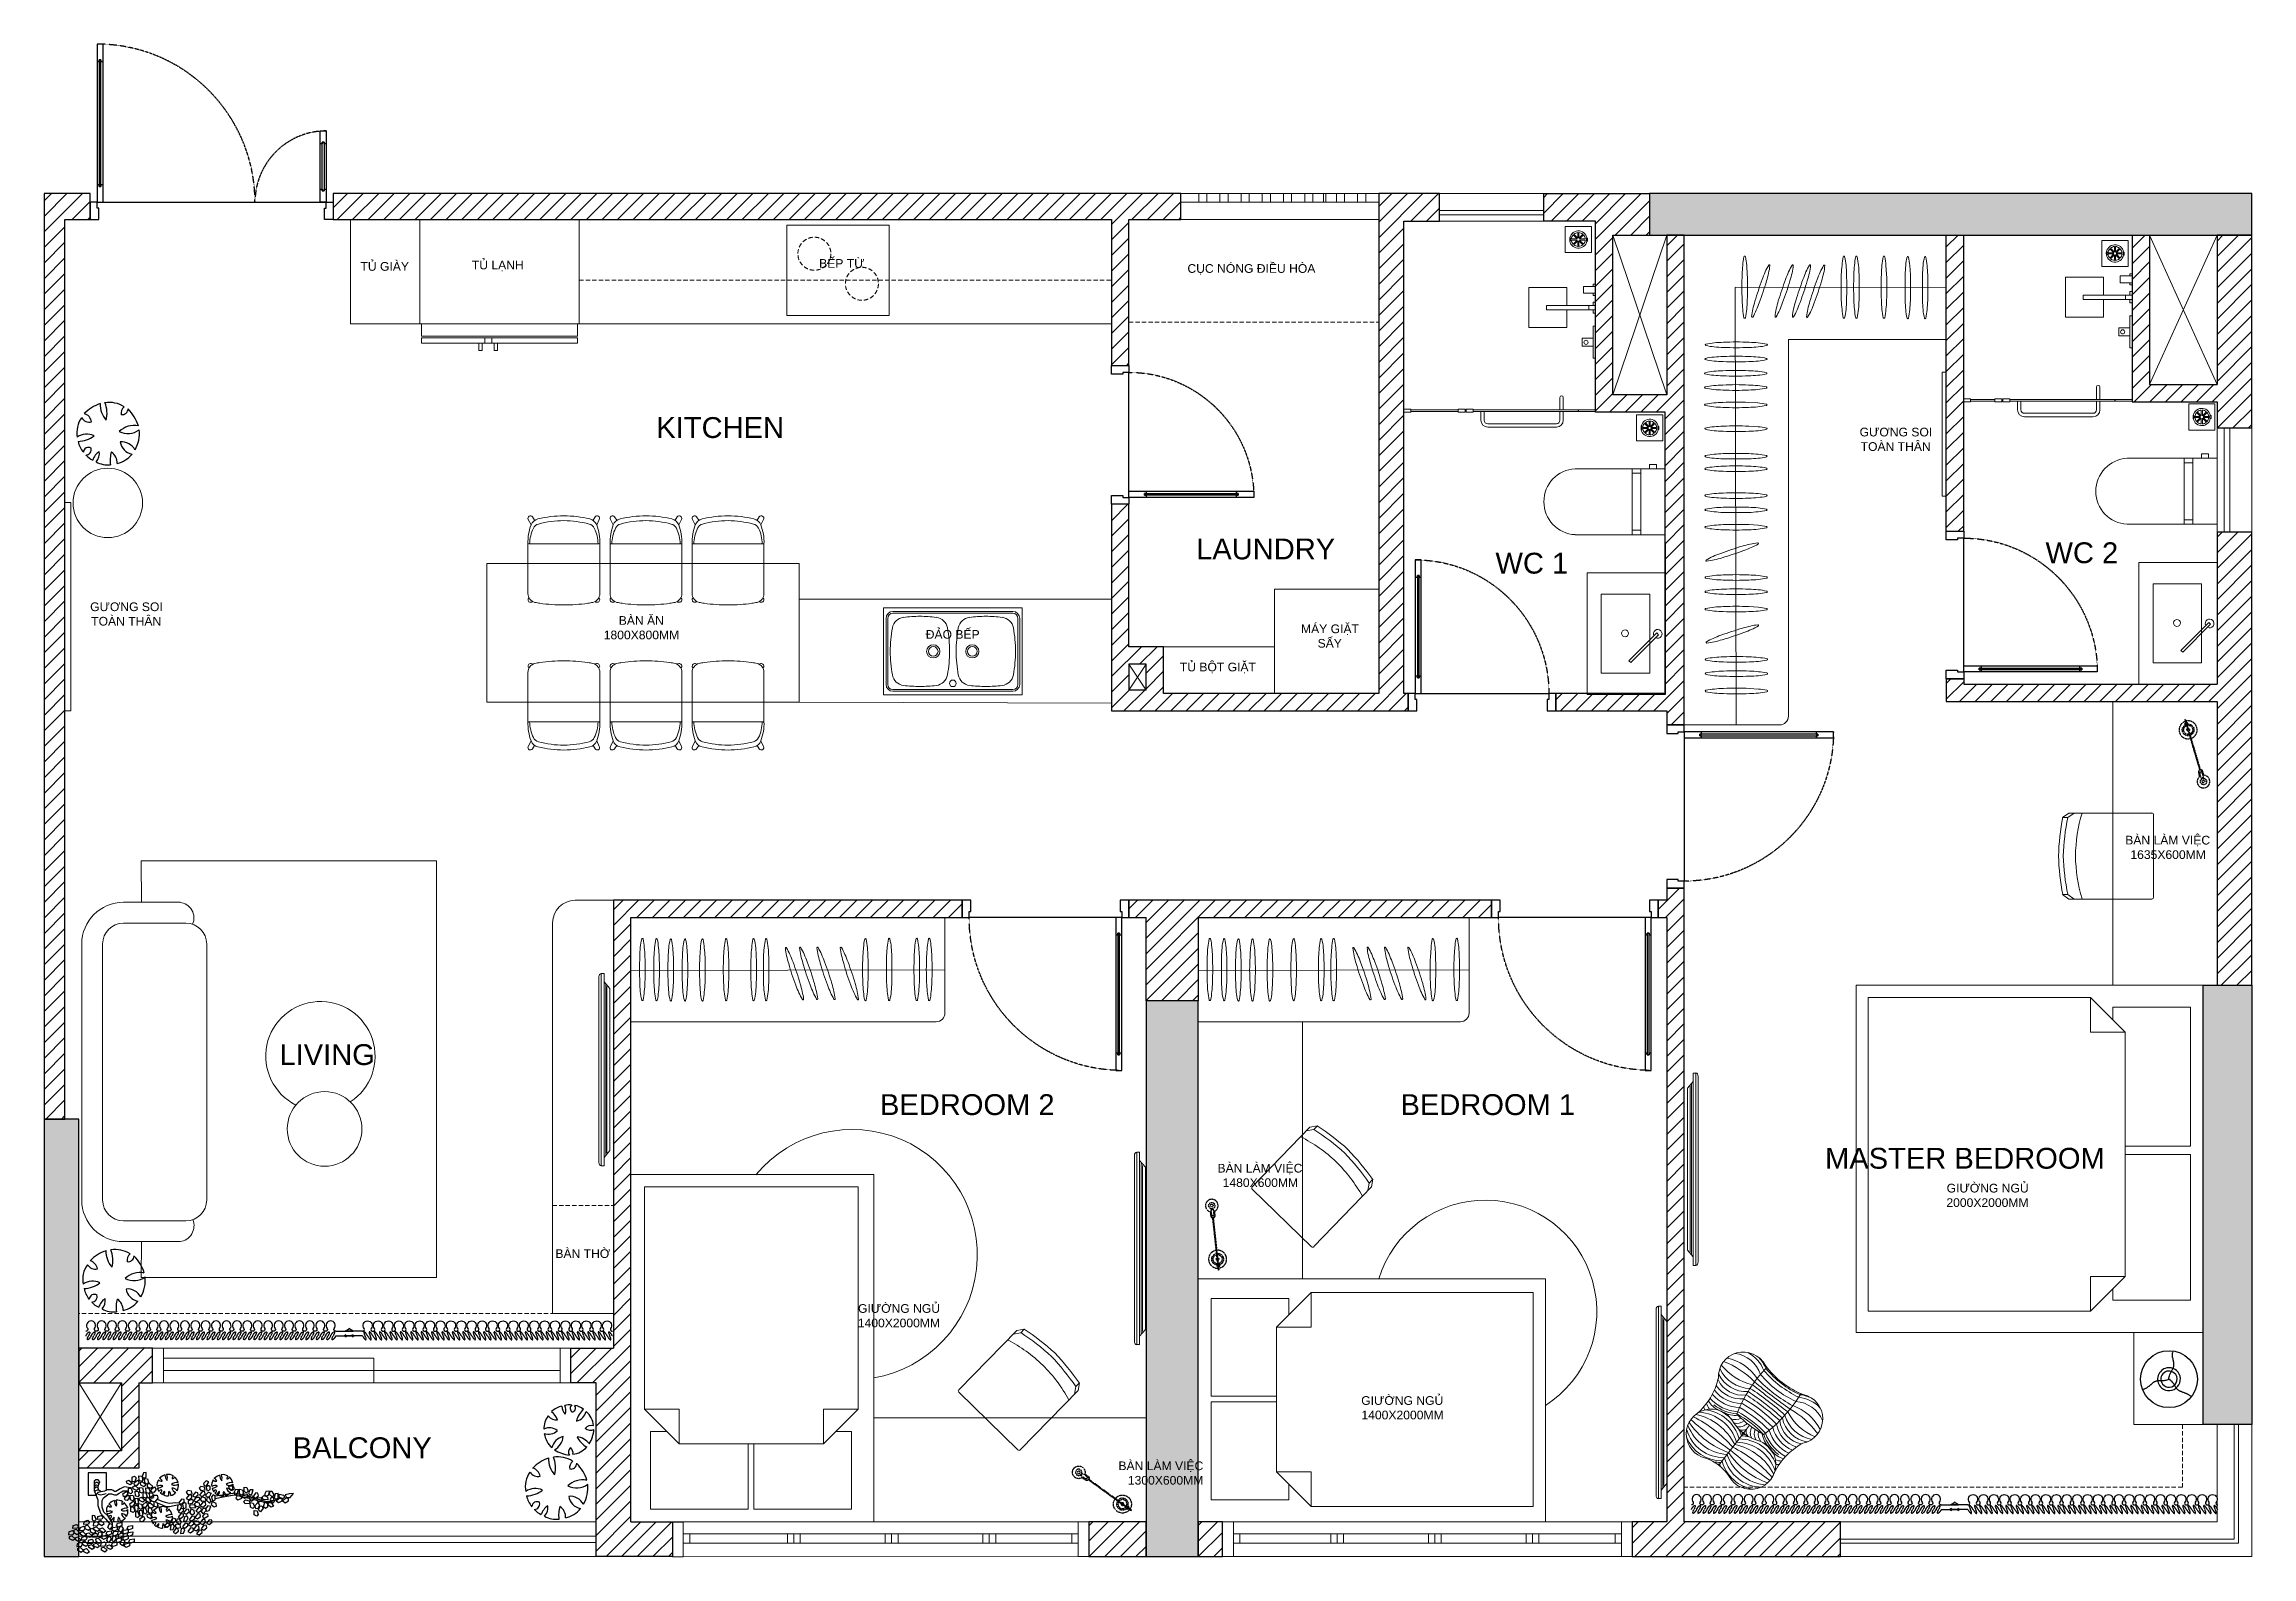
# Model space of a CAD drawing. Header units: millimetres. Extents: x 7780 to 20500, y -15070 to -6359.
import ezdxf

# ---------------------------------------------------------------- set-up
doc = ezdxf.new("R2010")
doc.units = ezdxf.units.MM
doc.header["$LTSCALE"] = 0.5
for name, pattern in [('DASH', [0.35, 0.25, -0.1]), ('DASHED2', [0.375, 0.25, -0.125]), ('HIDDEN', [0.375, 0.25, -0.125]), ('YLD.Studio专用线型012', [9.525, 6.35, -3.175])]:
    doc.linetypes.add(name, pattern=pattern)
for name, color, linetype, lineweight in [('0 TEXT @ 100', 7, 'Continuous', 13), ('01-TBI', 37, 'Continuous', 9), ('07- vatdung_codinh', 35, 'Continuous', 5), ('A-Khuat', 250, 'DASHED2', 13), ('AZ-Furniture', 35, 'Continuous', 9), ('L-0.20', 157, 'Continuous', 20), ('L-0.25', 32, 'Continuous', 13), ('L-Door', 153, 'Continuous', 15), ('L-Fixture', 157, 'Continuous', 13), ('L-Fur', 35, 'Continuous', 13), ('L-Hatch', 251, 'Continuous', 5), ('L-Hatch @ 1', 251, 'Continuous', 5), ('L-Wall', 254, 'Continuous', 30)]:
    doc.layers.add(name, color=color, linetype=linetype, lineweight=lineweight)
for name, color, linetype in [('FF-FURN', 30, 'Continuous'), ('FF-Plants', 86, 'Continuous'), ('家具轮廓01', 2, 'Continuous'), ('家具轮廓02', 30, 'Continuous')]:
    doc.layers.add(name, color=color, linetype=linetype)
doc.styles.add('Text Ghi chú (ANNO)', font='arial.ttf', dxfattribs={"height": 4})
doc.linetypes.add('TRACKS', pattern='A,3.81,[130,ltypeshp.shx,S=6.35,R=0,X=0,Y=0],3.81', length=7.62)
pattern_1 = [(45, (351657.15, 316231.06), (-44.901281, 44.901281), [])]

msp = doc.modelspace()

# ---------------------------------------------------------------- texts
at = {"layer": '0 TEXT @ 100', "ltscale": 60, "style": 'Text Ghi chú (ANNO)'}
for s, insert, char_height, attachment_point in [('\\pi957.8205;TỦ GIÀY', (8645, -7614), 50, 1), ('\\pi950.65816;TỦ LẠNH', (9294, -7606), 50, 1), ('\\pi969.67248;BẾP TỪ', (11276, -7597), 50, 1), ('\\pi729.46102;CỤC NÓNG ĐIỀU HÒA', (13638, -7626), 50, 1), ('\\pi741.56198;KITCHEN', (10566, -8507), 120, 1), ('\\pi892.25093;GƯƠNG SOI\\P\\pi898.33892;TOÀN THÂN', (17348, -8568), 50, 1), ('\\pi702.68067;LAUNDRY', (13715, -9206), 120, 1), ('\\pi892.3396;WC 2', (18419, -9228), 120, 1), ('\\pi903.30822;WC 1', (15239, -9288), 120, 1), ('\\pi892.25093;GƯƠNG SOI\\P\\pi898.33892;TOÀN THÂN', (7153, -9574), 50, 1), ('\\pi971.83824;BÀN ĂN\\P\\pi885.4467;1800X800MM', (10119, -9653), 50, 1), ('\\pi942.69431;ĐẢO BẾP', (11917, -9733), 50, 1), ('\\pi932.85461;MÁY GIẶT\\P\\pi1028.40372;SẤY', (14089, -9701), 50, 1), ('\\pi878.71068;TỦ BỘT GIẶT', (13445, -9921), 50, 1), ('\\pi855.84233;BÀN LÀM VIỆC\\P\\pi885.4467;1635X600MM', (18915, -10918), 50, 1), ('\\pi832.99445;LIVING', (8303, -12118), 120, 1), (' BEDROOM 2', (13602, -12406), 120, 3), ('\\pi585.5456; BEDROOM 1', (14963, -12406), 120, 1), ('\\pi303.34915;MASTER BEDROOM', (17738, -12715), 120, 1), ('\\pi855.84233;BÀN LÀM VIỆC\\P\\pi885.4467;1480X600MM', (13685, -12807), 50, 1), ('\\pi864.77821;GIƯỜNG NGỦ\\P\\pi863.24342;2000X2000MM', (17877, -12922), 50, 1), ('\\pi941.80754;BÀN THỜ', (9784, -13299), 50, 1), ('GIƯỜNG NGỦ\\P1400X2000MM', (12942, -13615), 50, 3), ('\\pi864.77821;GIƯỜNG NGỦ\\P\\pi866.02309;1400X2000MM', (14504, -14145), 50, 1), ('\\pi702.63974;BALCONY', (8510, -14382), 120, 1), ('BÀN LÀM VIỆC\\P1300X600MM', (14459, -14521), 50, 3)]:
    msp.add_mtext_dynamic_manual_height_columns(s, width=2192.89, gutter_width=2000, heights=[0], dxfattribs=dict(at, insert=insert, char_height=char_height, attachment_point=attachment_point))

# ---------------------------------------------------------------- blocks, each defined once
blk = doc.blocks.new('*U3')
at = {"ltscale": 100}
for p, q in [((-75, 200), (-75, 880)), ((-40, 880), (-40, 200))]:
    blk.add_line(p, q, dxfattribs=at)
at = {"color": 8, "ltscale": 100}
blk.add_line((-40, 100), (-920, 100), dxfattribs=at)
at = {"ltscale": 100}
for points in [[(-40, 980), (-40, 880), (-53, 880), (-53, 890), (-63, 890), (-63, 880), (-75, 880), (-75, 980)], [(-63, 200), (-63, 190), (-53, 190), (-53, 200), (-40, 200), (-40, 100), (-75, 100), (-75, 200)], [(-960, 100), (-920, 100), (-920, 65), (-910, 65), (-910, 0), (-960, 0)], [(-50, 65), (-40, 65), (-40, 100), (0, 100), (0, 0), (-50, 0)]]:
    blk.add_lwpolyline(points, close=True, dxfattribs=at)
at = {"color": 8, "ltscale": 100}
blk.add_lwpolyline([(-63, 890), (-53, 890), (-53, 190), (-63, 190)], close=True, dxfattribs=at)
at = {"color": 8, "linetype": 'HIDDEN', "ltscale": 10}
blk.add_arc((-40, 100), 880, 90, 180, dxfattribs=at)
blk = doc.blocks.new('*U4')
at = {"ltscale": 100}
for p, q in [((-910, 810), (-910, 100)), ((-875, 100), (-875, 810)), ((375, 75), (375, 335)), ((410, 335), (410, 75))]:
    blk.add_line(p, q, dxfattribs=at)
at = {"color": 8, "ltscale": 100}
blk.add_line((-910, 0), (410, 0), dxfattribs=at)
at = {"ltscale": 100}
for points in [[(-910, 910), (-910, 810), (-898, 810), (-898, 820), (-888, 820), (-888, 810), (-875, 810), (-875, 910)], [(410, 410), (410, 335), (398, 335), (398, 345), (388, 345), (388, 335), (375, 335), (375, 410)], [(-950, 0), (-950, 0), (-950, 0), (-950, -100), (-900, -100), (-900, -35), (-910, -35), (-910, 0), (-950, 0)], [(-888, 100), (-888, 90), (-898, 90), (-898, 100), (-910, 100), (-910, 0), (-875, 0), (-875, 100)], [(388, 75), (388, 65), (398, 65), (398, 75), (410, 75), (410, 0), (375, 0), (375, 75)], [(450, 0), (450, 0), (450, 0), (450, -100), (400, -100), (400, -35), (410, -35), (410, 0), (450, 0)]]:
    blk.add_lwpolyline(points, close=True, dxfattribs=at)
at = {"color": 8, "ltscale": 100}
for points in [[(-888, 820), (-898, 820), (-898, 90), (-888, 90)], [(388, 345), (398, 345), (398, 65), (388, 65)]]:
    blk.add_lwpolyline(points, close=True, dxfattribs=at)
at = {"color": 8, "linetype": 'HIDDEN', "ltscale": 10}
for centre, radius, start, end in [((-910, 0), 910, 0, 90), ((410, 0), 410, 90, 180)]:
    blk.add_arc(centre, radius, start, end, dxfattribs=at)
blk = doc.blocks.new('*U5')
at = {"ltscale": 100}
for p, q in [((-75, 200), (-75, 860)), ((-40, 860), (-40, 200))]:
    blk.add_line(p, q, dxfattribs=at)
at = {"color": 8, "ltscale": 100}
blk.add_line((-40, 100), (-900, 100), dxfattribs=at)
at = {"ltscale": 100}
for points in [[(-40, 960), (-40, 860), (-53, 860), (-53, 870), (-63, 870), (-63, 860), (-75, 860), (-75, 960)], [(-63, 200), (-63, 190), (-53, 190), (-53, 200), (-40, 200), (-40, 100), (-75, 100), (-75, 200)], [(-940, 100), (-900, 100), (-900, 65), (-890, 65), (-890, 0), (-940, 0)], [(-50, 65), (-40, 65), (-40, 100), (0, 100), (0, 0), (-50, 0)]]:
    blk.add_lwpolyline(points, close=True, dxfattribs=at)
at = {"color": 8, "ltscale": 100}
blk.add_lwpolyline([(-63, 870), (-53, 870), (-53, 190), (-63, 190)], close=True, dxfattribs=at)
at = {"color": 8, "linetype": 'HIDDEN', "ltscale": 10}
blk.add_arc((-40, 100), 860, 90, 180, dxfattribs=at)
blk = doc.blocks.new('*U6')
at = {"ltscale": 100}
for p, q in [((-75, 200), (-75, 770)), ((-40, 770), (-40, 200))]:
    blk.add_line(p, q, dxfattribs=at)
at = {"color": 8, "ltscale": 100}
blk.add_line((-40, 100), (-810, 100), dxfattribs=at)
at = {"ltscale": 100}
for points in [[(-40, 870), (-40, 770), (-53, 770), (-53, 780), (-63, 780), (-63, 770), (-75, 770), (-75, 870)], [(-63, 200), (-63, 190), (-53, 190), (-53, 200), (-40, 200), (-40, 100), (-75, 100), (-75, 200)], [(-850, 100), (-810, 100), (-810, 65), (-800, 65), (-800, 0), (-850, 0)], [(-50, 65), (-40, 65), (-40, 100), (0, 100), (0, 0), (-50, 0)]]:
    blk.add_lwpolyline(points, close=True, dxfattribs=at)
at = {"color": 8, "ltscale": 100}
blk.add_lwpolyline([(-63, 780), (-53, 780), (-53, 190), (-63, 190)], close=True, dxfattribs=at)
at = {"color": 8, "linetype": 'HIDDEN', "ltscale": 10}
blk.add_arc((-40, 100), 770, 90, 180, dxfattribs=at)
blk = doc.blocks.new('*U7')
at = {"ltscale": 100}
for p, q in [((40, 770), (40, 200)), ((75, 200), (75, 770))]:
    blk.add_line(p, q, dxfattribs=at)
at = {"color": 8, "ltscale": 100}
blk.add_line((40, 100), (810, 100), dxfattribs=at)
at = {"ltscale": 100}
for points in [[(40, 870), (40, 770), (52, 770), (52, 780), (62, 780), (62, 770), (75, 770), (75, 870)], [(62, 200), (62, 190), (52, 190), (52, 200), (40, 200), (40, 100), (75, 100), (75, 200)], [(50, 65), (40, 65), (40, 100), (0, 100), (0, 0), (50, 0)], [(850, 100), (810, 100), (810, 65), (800, 65), (800, 0), (850, 0)]]:
    blk.add_lwpolyline(points, close=True, dxfattribs=at)
at = {"color": 8, "ltscale": 100}
blk.add_lwpolyline([(62, 780), (52, 780), (52, 190), (62, 190)], close=True, dxfattribs=at)
at = {"color": 8, "linetype": 'HIDDEN', "ltscale": 10}
blk.add_arc((40, 100), 770, 360, 90, dxfattribs=at)
blk = doc.blocks.new('*U8')
at = {"ltscale": 100}
for p, q in [((40, 720), (40, 200)), ((75, 200), (75, 720))]:
    blk.add_line(p, q, dxfattribs=at)
at = {"color": 8, "ltscale": 100}
blk.add_line((40, 100), (760, 100), dxfattribs=at)
at = {"ltscale": 100}
for points in [[(40, 820), (40, 720), (52, 720), (52, 730), (62, 730), (62, 720), (75, 720), (75, 820)], [(62, 200), (62, 190), (52, 190), (52, 200), (40, 200), (40, 100), (75, 100), (75, 200)], [(50, 65), (40, 65), (40, 100), (0, 100), (0, 0), (50, 0)], [(800, 100), (760, 100), (760, 65), (750, 65), (750, 0), (800, 0)]]:
    blk.add_lwpolyline(points, close=True, dxfattribs=at)
at = {"color": 8, "ltscale": 100}
blk.add_lwpolyline([(62, 730), (52, 730), (52, 190), (62, 190)], close=True, dxfattribs=at)
at = {"color": 8, "linetype": 'HIDDEN', "ltscale": 10}
blk.add_arc((40, 100), 720, 360, 90, dxfattribs=at)
blk = doc.blocks.new('*U18')
at = {"layer": 'FF-FURN', "color": 8, "linetype": 'DASH', "ltscale": 20}
for p, q in [((1620, 27), (1725, 27)), ((1725, 27), (1715, 34)), ((1725, 27), (1715, 19))]:
    blk.add_line(p, q, dxfattribs=at)
for points in [[(240, 27, 0.009225), (238, 30, 0.026268), (232, 39, 0.036067), (227, 45, 0.075589), (222, 49, 0.260612), (220, 49, 0.260612), (219, 47, 0.075589), (219, 40, 0.036067), (222, 33, 0.017582), (225, 26, -0.016417), (228, 20, -0.036067), (231, 13, -0.075589), (232, 6, -0.260612), (230, 4, -0.260612), (228, 4, -0.075589), (223, 8, -0.036067), (218, 14, -0.026268), (212, 23, -0.02638), (210, 27, 0.009225), (208, 30, 0.026268), (202, 39, 0.036067), (197, 45, 0.075589), (192, 49, 0.260612), (190, 49, 0.260612), (189, 47, 0.075589), (189, 40, 0.036067), (192, 33, 0.016417), (195, 27, -0.017582), (198, 20, -0.036067), (201, 13, -0.075589), (202, 6, -0.260612), (200, 4, -0.260612), (198, 4, -0.075589), (193, 8, -0.036067), (188, 14, -0.026268), (182, 23, -0.02638), (180, 27)], [(300, 27, 0.009225), (298, 30, 0.026268), (292, 39, 0.036067), (287, 45, 0.075589), (282, 49, 0.260612), (280, 49, 0.260612), (279, 47, 0.075589), (279, 40, 0.036067), (282, 33, 0.017582), (285, 26, -0.016417), (288, 20, -0.036067), (291, 13, -0.075589), (292, 6, -0.260612), (290, 4, -0.260612), (288, 4, -0.075589), (283, 8, -0.036067), (278, 14, -0.026268), (272, 23, -0.02638), (270, 27, 0.009225), (268, 30, 0.026268), (262, 39, 0.036067), (257, 45, 0.075589), (252, 49, 0.260612), (250, 49, 0.260612), (249, 47, 0.075589), (249, 40, 0.036067), (252, 33, 0.016417), (255, 27, -0.017582), (258, 20, -0.036067), (261, 13, -0.075589), (262, 6, -0.260612), (260, 4, -0.260612), (258, 4, -0.075589), (253, 8, -0.036067), (248, 14, -0.026268), (242, 23, -0.02638), (240, 27)], [(360, 27, 0.009225), (358, 30, 0.026268), (352, 39, 0.036067), (347, 45, 0.075589), (342, 49, 0.260612), (340, 49, 0.260612), (339, 47, 0.075589), (339, 40, 0.036067), (342, 33, 0.017582), (345, 26, -0.016417), (348, 20, -0.036067), (351, 13, -0.075589), (352, 6, -0.260612), (350, 4, -0.260612), (348, 4, -0.075589), (343, 8, -0.036067), (338, 14, -0.026268), (332, 23, -0.02638), (330, 27, 0.009225), (328, 30, 0.026268), (322, 39, 0.036067), (317, 45, 0.075589), (312, 49, 0.260612), (310, 49, 0.260612), (309, 47, 0.075589), (309, 40, 0.036067), (312, 33, 0.016417), (315, 27, -0.017582), (318, 20, -0.036067), (321, 13, -0.075589), (322, 6, -0.260612), (320, 4, -0.260612), (318, 4, -0.075589), (313, 8, -0.036067), (308, 14, -0.026268), (302, 23, -0.02638), (300, 27)], [(420, 27, 0.009225), (418, 30, 0.026268), (412, 39, 0.036067), (407, 45, 0.075589), (402, 49, 0.260612), (400, 49, 0.260612), (399, 47, 0.075589), (399, 40, 0.036067), (402, 33, 0.017582), (405, 26, -0.016417), (408, 20, -0.036067), (411, 13, -0.075589), (412, 6, -0.260612), (410, 4, -0.260612), (408, 4, -0.075589), (403, 8, -0.036067), (398, 14, -0.026268), (392, 23, -0.02638), (390, 27, 0.009225), (388, 30, 0.026268), (382, 39, 0.036067), (377, 45, 0.075589), (372, 49, 0.260612), (370, 49, 0.260612), (369, 47, 0.075589), (369, 40, 0.036067), (372, 33, 0.016417), (375, 27, -0.017582), (378, 20, -0.036067), (381, 13, -0.075589), (382, 6, -0.260612), (380, 4, -0.260612), (378, 4, -0.075589), (373, 8, -0.036067), (368, 14, -0.026268), (362, 23, -0.02638), (360, 27)], [(480, 27, 0.009225), (478, 30, 0.026268), (472, 39, 0.036067), (467, 45, 0.075589), (462, 49, 0.260612), (460, 49, 0.260612), (459, 47, 0.075589), (459, 40, 0.036067), (462, 33, 0.017582), (465, 26, -0.016417), (468, 20, -0.036067), (471, 13, -0.075589), (472, 6, -0.260612), (470, 4, -0.260612), (468, 4, -0.075589), (463, 8, -0.036067), (458, 14, -0.026268), (452, 23, -0.02638), (450, 27, 0.009225), (448, 30, 0.026268), (442, 39, 0.036067), (437, 45, 0.075589), (432, 49, 0.260612), (430, 49, 0.260612), (429, 47, 0.075589), (429, 40, 0.036067), (432, 33, 0.016417), (435, 27, -0.017582), (438, 20, -0.036067), (441, 13, -0.075589), (442, 6, -0.260612), (440, 4, -0.260612), (438, 4, -0.075589), (433, 8, -0.036067), (428, 14, -0.026268), (422, 23, -0.02638), (420, 27)], [(540, 27, 0.009225), (538, 30, 0.026268), (532, 39, 0.036067), (527, 45, 0.075589), (522, 49, 0.260612), (520, 49, 0.260612), (519, 47, 0.075589), (519, 40, 0.036067), (522, 33, 0.017582), (525, 26, -0.016417), (528, 20, -0.036067), (531, 13, -0.075589), (532, 6, -0.260612), (530, 4, -0.260612), (528, 4, -0.075589), (523, 8, -0.036067), (518, 14, -0.026268), (512, 23, -0.02638), (510, 27, 0.009225), (508, 30, 0.026268), (502, 39, 0.036067), (497, 45, 0.075589), (492, 49, 0.260612), (490, 49, 0.260612), (489, 47, 0.075589), (489, 40, 0.036067), (492, 33, 0.016417), (495, 27, -0.017582), (498, 20, -0.036067), (501, 13, -0.075589), (502, 6, -0.260612), (500, 4, -0.260612), (498, 4, -0.075589), (493, 8, -0.036067), (488, 14, -0.026268), (482, 23, -0.02638), (480, 27)], [(600, 27, 0.009225), (598, 30, 0.026268), (592, 39, 0.036067), (587, 45, 0.075589), (582, 49, 0.260612), (580, 49, 0.260612), (579, 47, 0.075589), (579, 40, 0.036067), (582, 33, 0.017582), (585, 26, -0.016417), (588, 20, -0.036067), (591, 13, -0.075589), (592, 6, -0.260612), (590, 4, -0.260612), (588, 4, -0.075589), (583, 8, -0.036067), (578, 14, -0.026268), (572, 23, -0.02638), (570, 27, 0.009225), (568, 30, 0.026268), (562, 39, 0.036067), (557, 45, 0.075589), (552, 49, 0.260612), (550, 49, 0.260612), (549, 47, 0.075589), (549, 40, 0.036067), (552, 33, 0.016417), (555, 27, -0.017582), (558, 20, -0.036067), (561, 13, -0.075589), (562, 6, -0.260612), (560, 4, -0.260612), (558, 4, -0.075589), (553, 8, -0.036067), (548, 14, -0.026268), (542, 23, -0.02638), (540, 27)], [(660, 27, 0.009225), (658, 30, 0.026268), (652, 39, 0.036067), (647, 45, 0.075589), (642, 49, 0.260612), (640, 49, 0.260612), (639, 47, 0.075589), (639, 40, 0.036067), (642, 33, 0.017582), (645, 26, -0.016417), (648, 20, -0.036067), (651, 13, -0.075589), (652, 6, -0.260612), (650, 4, -0.260612), (648, 4, -0.075589), (643, 8, -0.036067), (638, 14, -0.026268), (632, 23, -0.02638), (630, 27, 0.009225), (628, 30, 0.026268), (622, 39, 0.036067), (617, 45, 0.075589), (612, 49, 0.260612), (610, 49, 0.260612), (609, 47, 0.075589), (609, 40, 0.036067), (612, 33, 0.016417), (615, 27, -0.017582), (618, 20, -0.036067), (621, 13, -0.075589), (622, 6, -0.260612), (620, 4, -0.260612), (618, 4, -0.075589), (613, 8, -0.036067), (608, 14, -0.026268), (602, 23, -0.02638), (600, 27)], [(720, 27, 0.009225), (718, 30, 0.026268), (712, 39, 0.036067), (707, 45, 0.075589), (702, 49, 0.260612), (700, 49, 0.260612), (699, 47, 0.075589), (699, 40, 0.036067), (702, 33, 0.017582), (705, 26, -0.016417), (708, 20, -0.036067), (711, 13, -0.075589), (712, 6, -0.260612), (710, 4, -0.260612), (708, 4, -0.075589), (703, 8, -0.036067), (698, 14, -0.026268), (692, 23, -0.02638), (690, 27, 0.009225), (688, 30, 0.026268), (682, 39, 0.036067), (677, 45, 0.075589), (672, 49, 0.260612), (670, 49, 0.260612), (669, 47, 0.075589), (669, 40, 0.036067), (672, 33, 0.016417), (675, 27, -0.017582), (678, 20, -0.036067), (681, 13, -0.075589), (682, 6, -0.260612), (680, 4, -0.260612), (678, 4, -0.075589), (673, 8, -0.036067), (668, 14, -0.026268), (662, 23, -0.02638), (660, 27)], [(780, 27, 0.009225), (778, 30, 0.026268), (772, 39, 0.036067), (767, 45, 0.075589), (762, 49, 0.260612), (760, 49, 0.260612), (759, 47, 0.075589), (759, 40, 0.036067), (762, 33, 0.017582), (765, 26, -0.016417), (768, 20, -0.036067), (771, 13, -0.075589), (772, 6, -0.260612), (770, 4, -0.260612), (768, 4, -0.075589), (763, 8, -0.036067), (758, 14, -0.026268), (752, 23, -0.02638), (750, 27, 0.009225), (748, 30, 0.026268), (742, 39, 0.036067), (737, 45, 0.075589), (732, 49, 0.260612), (730, 49, 0.260612), (729, 47, 0.075589), (729, 40, 0.036067), (732, 33, 0.016417), (735, 27, -0.017582), (738, 20, -0.036067), (741, 13, -0.075589), (742, 6, -0.260612), (740, 4, -0.260612), (738, 4, -0.075589), (733, 8, -0.036067), (728, 14, -0.026268), (722, 23, -0.02638), (720, 27)], [(840, 27, 0.009225), (838, 30, 0.026268), (832, 39, 0.036067), (827, 45, 0.075589), (822, 49, 0.260612), (820, 49, 0.260612), (819, 47, 0.075589), (819, 40, 0.036067), (822, 33, 0.017582), (825, 26, -0.016417), (828, 20, -0.036067), (831, 13, -0.075589), (832, 6, -0.260612), (830, 4, -0.260612), (828, 4, -0.075589), (823, 8, -0.036067), (818, 14, -0.026268), (812, 23, -0.02638), (810, 27, 0.009225), (808, 30, 0.026268), (802, 39, 0.036067), (797, 45, 0.075589), (792, 49, 0.260612), (790, 49, 0.260612), (789, 47, 0.075589), (789, 40, 0.036067), (792, 33, 0.016417), (795, 27, -0.017582), (798, 20, -0.036067), (801, 13, -0.075589), (802, 6, -0.260612), (800, 4, -0.260612), (798, 4, -0.075589), (793, 8, -0.036067), (788, 14, -0.026268), (782, 23, -0.02638), (780, 27)], [(900, 27, 0.009225), (898, 30, 0.026268), (892, 39, 0.036067), (887, 45, 0.075589), (882, 49, 0.260612), (880, 49, 0.260612), (879, 47, 0.075589), (879, 40, 0.036067), (882, 33, 0.017582), (885, 26, -0.016417), (888, 20, -0.036067), (891, 13, -0.075589), (892, 6, -0.260612), (890, 4, -0.260612), (888, 4, -0.075589), (883, 8, -0.036067), (878, 14, -0.026268), (872, 23, -0.02638), (870, 27, 0.009225), (868, 30, 0.026268), (862, 39, 0.036067), (857, 45, 0.075589), (852, 49, 0.260612), (850, 49, 0.260612), (849, 47, 0.075589), (849, 40, 0.036067), (852, 33, 0.016417), (855, 27, -0.017582), (858, 20, -0.036067), (861, 13, -0.075589), (862, 6, -0.260612), (860, 4, -0.260612), (858, 4, -0.075589), (853, 8, -0.036067), (848, 14, -0.026268), (842, 23, -0.02638), (840, 27)], [(960, 27, 0.009225), (958, 30, 0.026268), (952, 39, 0.036067), (947, 45, 0.075589), (942, 49, 0.260612), (940, 49, 0.260612), (939, 47, 0.075589), (939, 40, 0.036067), (942, 33, 0.017582), (945, 26, -0.016417), (948, 20, -0.036067), (951, 13, -0.075589), (952, 6, -0.260612), (950, 4, -0.260612), (948, 4, -0.075589), (943, 8, -0.036067), (938, 14, -0.026268), (932, 23, -0.02638), (930, 27, 0.009225), (928, 30, 0.026268), (922, 39, 0.036067), (917, 45, 0.075589), (912, 49, 0.260612), (910, 49, 0.260612), (909, 47, 0.075589), (909, 40, 0.036067), (912, 33, 0.016417), (915, 27, -0.017582), (918, 20, -0.036067), (921, 13, -0.075589), (922, 6, -0.260612), (920, 4, -0.260612), (918, 4, -0.075589), (913, 8, -0.036067), (908, 14, -0.026268), (902, 23, -0.02638), (900, 27)], [(1020, 27, 0.009225), (1018, 30, 0.026268), (1012, 39, 0.036067), (1007, 45, 0.075589), (1002, 49, 0.260612), (1000, 49, 0.260612), (999, 47, 0.075589), (999, 40, 0.036067), (1002, 33, 0.017582), (1005, 26, -0.016417), (1008, 20, -0.036067), (1011, 13, -0.075589), (1012, 6, -0.260612), (1010, 4, -0.260612), (1008, 4, -0.075589), (1003, 8, -0.036067), (998, 14, -0.026268), (992, 23, -0.02638), (990, 27, 0.009225), (988, 30, 0.026268), (982, 39, 0.036067), (977, 45, 0.075589), (972, 49, 0.260612), (970, 49, 0.260612), (969, 47, 0.075589), (969, 40, 0.036067), (972, 33, 0.016417), (975, 27, -0.017582), (978, 20, -0.036067), (981, 13, -0.075589), (982, 6, -0.260612), (980, 4, -0.260612), (978, 4, -0.075589), (973, 8, -0.036067), (968, 14, -0.026268), (962, 23, -0.02638), (960, 27)], [(1080, 27, 0.009225), (1078, 30, 0.026268), (1072, 39, 0.036067), (1067, 45, 0.075589), (1062, 49, 0.260612), (1060, 49, 0.260612), (1059, 47, 0.075589), (1059, 40, 0.036067), (1062, 33, 0.017582), (1065, 26, -0.016417), (1068, 20, -0.036067), (1071, 13, -0.075589), (1072, 6, -0.260612), (1070, 4, -0.260612), (1068, 4, -0.075589), (1063, 8, -0.036067), (1058, 14, -0.026268), (1052, 23, -0.02638), (1050, 27, 0.009225), (1048, 30, 0.026268), (1042, 39, 0.036067), (1037, 45, 0.075589), (1032, 49, 0.260612), (1030, 49, 0.260612), (1029, 47, 0.075589), (1029, 40, 0.036067), (1032, 33, 0.016417), (1035, 27, -0.017582), (1038, 20, -0.036067), (1041, 13, -0.075589), (1042, 6, -0.260612), (1040, 4, -0.260612), (1038, 4, -0.075589), (1033, 8, -0.036067), (1028, 14, -0.026268), (1022, 23, -0.02638), (1020, 27)], [(1140, 27, 0.009225), (1138, 30, 0.026268), (1132, 39, 0.036067), (1127, 45, 0.075589), (1122, 49, 0.260612), (1120, 49, 0.260612), (1119, 47, 0.075589), (1119, 40, 0.036067), (1122, 33, 0.017582), (1125, 26, -0.016417), (1128, 20, -0.036067), (1131, 13, -0.075589), (1132, 6, -0.260612), (1130, 4, -0.260612), (1128, 4, -0.075589), (1123, 8, -0.036067), (1118, 14, -0.026268), (1112, 23, -0.02638), (1110, 27, 0.009225), (1108, 30, 0.026268), (1102, 39, 0.036067), (1097, 45, 0.075589), (1092, 49, 0.260612), (1090, 49, 0.260612), (1089, 47, 0.075589), (1089, 40, 0.036067), (1092, 33, 0.016417), (1095, 27, -0.017582), (1098, 20, -0.036067), (1101, 13, -0.075589), (1102, 6, -0.260612), (1100, 4, -0.260612), (1098, 4, -0.075589), (1093, 8, -0.036067), (1088, 14, -0.026268), (1082, 23, -0.02638), (1080, 27)], [(1200, 27, 0.009225), (1198, 30, 0.026268), (1192, 39, 0.036067), (1187, 45, 0.075589), (1182, 49, 0.260612), (1180, 49, 0.260612), (1179, 47, 0.075589), (1179, 40, 0.036067), (1182, 33, 0.017582), (1185, 26, -0.016417), (1188, 20, -0.036067), (1191, 13, -0.075589), (1192, 6, -0.260612), (1190, 4, -0.260612), (1188, 4, -0.075589), (1183, 8, -0.036067), (1178, 14, -0.026268), (1172, 23, -0.02638), (1170, 27, 0.009225), (1168, 30, 0.026268), (1162, 39, 0.036067), (1157, 45, 0.075589), (1152, 49, 0.260612), (1150, 49, 0.260612), (1149, 47, 0.075589), (1149, 40, 0.036067), (1152, 33, 0.016417), (1155, 27, -0.017582), (1158, 20, -0.036067), (1161, 13, -0.075589), (1162, 6, -0.260612), (1160, 4, -0.260612), (1158, 4, -0.075589), (1153, 8, -0.036067), (1148, 14, -0.026268), (1142, 23, -0.02638), (1140, 27)], [(1260, 27, 0.009225), (1258, 30, 0.026268), (1252, 39, 0.036067), (1247, 45, 0.075589), (1242, 49, 0.260612), (1240, 49, 0.260612), (1239, 47, 0.075589), (1239, 40, 0.036067), (1242, 33, 0.017582), (1245, 26, -0.016417), (1248, 20, -0.036067), (1251, 13, -0.075589), (1252, 6, -0.260612), (1250, 4, -0.260612), (1248, 4, -0.075589), (1243, 8, -0.036067), (1238, 14, -0.026268), (1232, 23, -0.02638), (1230, 27, 0.009225), (1228, 30, 0.026268), (1222, 39, 0.036067), (1217, 45, 0.075589), (1212, 49, 0.260612), (1210, 49, 0.260612), (1209, 47, 0.075589), (1209, 40, 0.036067), (1212, 33, 0.016417), (1215, 27, -0.017582), (1218, 20, -0.036067), (1221, 13, -0.075589), (1222, 6, -0.260612), (1220, 4, -0.260612), (1218, 4, -0.075589), (1213, 8, -0.036067), (1208, 14, -0.026268), (1202, 23, -0.02638), (1200, 27)], [(1320, 27, 0.009225), (1318, 30, 0.026268), (1312, 39, 0.036067), (1307, 45, 0.075589), (1302, 49, 0.260612), (1300, 49, 0.260612), (1299, 47, 0.075589), (1299, 40, 0.036067), (1302, 33, 0.017582), (1305, 26, -0.016417), (1308, 20, -0.036067), (1311, 13, -0.075589), (1312, 6, -0.260612), (1310, 4, -0.260612), (1308, 4, -0.075589), (1303, 8, -0.036067), (1298, 14, -0.026268), (1292, 23, -0.02638), (1290, 27, 0.009225), (1288, 30, 0.026268), (1282, 39, 0.036067), (1277, 45, 0.075589), (1272, 49, 0.260612), (1270, 49, 0.260612), (1269, 47, 0.075589), (1269, 40, 0.036067), (1272, 33, 0.016417), (1275, 27, -0.017582), (1278, 20, -0.036067), (1281, 13, -0.075589), (1282, 6, -0.260612), (1280, 4, -0.260612), (1278, 4, -0.075589), (1273, 8, -0.036067), (1268, 14, -0.026268), (1262, 23, -0.02638), (1260, 27)], [(1380, 27, 0.009225), (1378, 30, 0.026268), (1372, 39, 0.036067), (1367, 45, 0.075589), (1362, 49, 0.260612), (1360, 49, 0.260612), (1359, 47, 0.075589), (1359, 40, 0.036067), (1362, 33, 0.017582), (1365, 26, -0.016417), (1368, 20, -0.036067), (1371, 13, -0.075589), (1372, 6, -0.260612), (1370, 4, -0.260612), (1368, 4, -0.075589), (1363, 8, -0.036067), (1358, 14, -0.026268), (1352, 23, -0.02638), (1350, 27, 0.009225), (1348, 30, 0.026268), (1342, 39, 0.036067), (1337, 45, 0.075589), (1332, 49, 0.260612), (1330, 49, 0.260612), (1329, 47, 0.075589), (1329, 40, 0.036067), (1332, 33, 0.016417), (1335, 27, -0.017582), (1338, 20, -0.036067), (1341, 13, -0.075589), (1342, 6, -0.260612), (1340, 4, -0.260612), (1338, 4, -0.075589), (1333, 8, -0.036067), (1328, 14, -0.026268), (1322, 23, -0.02638), (1320, 27)], [(1440, 27, 0.009225), (1438, 30, 0.026268), (1432, 39, 0.036067), (1427, 45, 0.075589), (1422, 49, 0.260612), (1420, 49, 0.260612), (1419, 47, 0.075589), (1419, 40, 0.036067), (1422, 33, 0.017582), (1425, 26, -0.016417), (1428, 20, -0.036067), (1431, 13, -0.075589), (1432, 6, -0.260612), (1430, 4, -0.260612), (1428, 4, -0.075589), (1423, 8, -0.036067), (1418, 14, -0.026268), (1412, 23, -0.02638), (1410, 27, 0.009225), (1408, 30, 0.026268), (1402, 39, 0.036067), (1397, 45, 0.075589), (1392, 49, 0.260612), (1390, 49, 0.260612), (1389, 47, 0.075589), (1389, 40, 0.036067), (1392, 33, 0.016417), (1395, 27, -0.017582), (1398, 20, -0.036067), (1401, 13, -0.075589), (1402, 6, -0.260612), (1400, 4, -0.260612), (1398, 4, -0.075589), (1393, 8, -0.036067), (1388, 14, -0.026268), (1382, 23, -0.02638), (1380, 27)], [(1500, 27, 0.009225), (1498, 30, 0.026268), (1492, 39, 0.036067), (1487, 45, 0.075589), (1482, 49, 0.260612), (1480, 49, 0.260612), (1479, 47, 0.075589), (1479, 40, 0.036067), (1482, 33, 0.017582), (1485, 26, -0.016417), (1488, 20, -0.036067), (1491, 13, -0.075589), (1492, 6, -0.260612), (1490, 4, -0.260612), (1488, 4, -0.075589), (1483, 8, -0.036067), (1478, 14, -0.026268), (1472, 23, -0.02638), (1470, 27, 0.009225), (1468, 30, 0.026268), (1462, 39, 0.036067), (1457, 45, 0.075589), (1452, 49, 0.260612), (1450, 49, 0.260612), (1449, 47, 0.075589), (1449, 40, 0.036067), (1452, 33, 0.016417), (1455, 27, -0.017582), (1458, 20, -0.036067), (1461, 13, -0.075589), (1462, 6, -0.260612), (1460, 4, -0.260612), (1458, 4, -0.075589), (1453, 8, -0.036067), (1448, 14, -0.026268), (1442, 23, -0.02638), (1440, 27)], [(1560, 27, 0.009225), (1558, 30, 0.026268), (1552, 39, 0.036067), (1547, 45, 0.075589), (1542, 49, 0.260612), (1540, 49, 0.260612), (1539, 47, 0.075589), (1539, 40, 0.036067), (1542, 33, 0.017582), (1545, 26, -0.016417), (1548, 20, -0.036067), (1551, 13, -0.075589), (1552, 6, -0.260612), (1550, 4, -0.260612), (1548, 4, -0.075589), (1543, 8, -0.036067), (1538, 14, -0.026268), (1532, 23, -0.02638), (1530, 27, 0.009225), (1528, 30, 0.026268), (1522, 39, 0.036067), (1517, 45, 0.075589), (1512, 49, 0.260612), (1510, 49, 0.260612), (1509, 47, 0.075589), (1509, 40, 0.036067), (1512, 33, 0.016417), (1515, 27, -0.017582), (1518, 20, -0.036067), (1521, 13, -0.075589), (1522, 6, -0.260612), (1520, 4, -0.260612), (1518, 4, -0.075589), (1513, 8, -0.036067), (1508, 14, -0.026268), (1502, 23, -0.02638), (1500, 27)], [(1620, 27, 0.009225), (1618, 30, 0.026268), (1612, 39, 0.036067), (1607, 45, 0.075589), (1602, 49, 0.260612), (1600, 49, 0.260612), (1599, 47, 0.075589), (1599, 40, 0.036067), (1602, 33, 0.017582), (1605, 26, -0.016417), (1608, 20, -0.036067), (1611, 13, -0.075589), (1612, 6, -0.260612), (1610, 4, -0.260612), (1608, 4, -0.075589), (1603, 8, -0.036067), (1598, 14, -0.026268), (1592, 23, -0.02638), (1590, 27, 0.009225), (1588, 30, 0.026268), (1582, 39, 0.036067), (1577, 45, 0.075589), (1572, 49, 0.260612), (1570, 49, 0.260612), (1569, 47, 0.075589), (1569, 40, 0.036067), (1572, 33, 0.016417), (1575, 27, -0.017582), (1578, 20, -0.036067), (1581, 13, -0.075589), (1582, 6, -0.260612), (1580, 4, -0.260612), (1578, 4, -0.075589), (1573, 8, -0.036067), (1568, 14, -0.026268), (1562, 23, -0.02638), (1560, 27)]]:
    blk.add_lwpolyline(points, format="xyb", dxfattribs=at)
at = {"layer": 'FF-FURN', "color": 0, "linetype": 'ByBlock'}
for points in [[(240, 0, 0.605354), (230, -15, -0.608416), (210, -60, -0.608416), (190, -15, 0.60791), (180, 0)], [(300, 0, 0.605354), (290, -15, -0.608416), (270, -60, -0.608416), (250, -15, 0.60791), (240, 0)], [(360, 0, 0.605354), (350, -15, -0.608416), (330, -60, -0.608416), (310, -15, 0.60791), (300, 0)], [(420, 0, 0.605354), (410, -15, -0.608416), (390, -60, -0.608416), (370, -15, 0.60791), (360, 0)], [(480, 0, 0.605354), (470, -15, -0.608416), (450, -60, -0.608416), (430, -15, 0.60791), (420, 0)], [(540, 0, 0.605354), (530, -15, -0.608416), (510, -60, -0.608416), (490, -15, 0.60791), (480, 0)], [(600, 0, 0.605354), (590, -15, -0.608416), (570, -60, -0.608416), (550, -15, 0.60791), (540, 0)], [(660, 0, 0.605354), (650, -15, -0.608416), (630, -60, -0.608416), (610, -15, 0.60791), (600, 0)], [(720, 0, 0.605354), (710, -15, -0.608416), (690, -60, -0.608416), (670, -15, 0.60791), (660, 0)], [(780, 0, 0.605354), (770, -15, -0.608416), (750, -60, -0.608416), (730, -15, 0.60791), (720, 0)], [(840, 0, 0.605354), (830, -15, -0.608416), (810, -60, -0.608416), (790, -15, 0.60791), (780, 0)], [(900, 0, 0.605354), (890, -15, -0.608416), (870, -60, -0.608416), (850, -15, 0.60791), (840, 0)], [(960, 0, 0.605354), (950, -15, -0.608416), (930, -60, -0.608416), (910, -15, 0.60791), (900, 0)], [(1020, 0, 0.605354), (1010, -15, -0.608416), (990, -60, -0.608416), (970, -15, 0.60791), (960, 0)], [(1080, 0, 0.605354), (1070, -15, -0.608416), (1050, -60, -0.608416), (1030, -15, 0.60791), (1020, 0)], [(1140, 0, 0.605354), (1130, -15, -0.608416), (1110, -60, -0.608416), (1090, -15, 0.60791), (1080, 0)], [(1200, 0, 0.605354), (1190, -15, -0.608416), (1170, -60, -0.608416), (1150, -15, 0.60791), (1140, 0)], [(1260, 0, 0.605354), (1250, -15, -0.608416), (1230, -60, -0.608416), (1210, -15, 0.60791), (1200, 0)], [(1320, 0, 0.605354), (1310, -15, -0.608416), (1290, -60, -0.608416), (1270, -15, 0.60791), (1260, 0)], [(1380, 0, 0.605354), (1370, -15, -0.608416), (1350, -60, -0.608416), (1330, -15, 0.60791), (1320, 0)], [(1440, 0, 0.605354), (1430, -15, -0.608416), (1410, -60, -0.608416), (1390, -15, 0.60791), (1380, 0)], [(1500, 0, 0.605354), (1490, -15, -0.608416), (1470, -60, -0.608416), (1450, -15, 0.60791), (1440, 0)], [(1560, 0, 0.605354), (1550, -15, -0.608416), (1530, -60, -0.608416), (1510, -15, 0.60791), (1500, 0)], [(1620, 0, 0.605354), (1610, -15, -0.608416), (1590, -60, -0.608416), (1570, -15, 0.60791), (1560, 0)]]:
    blk.add_lwpolyline(points, format="xyb", dxfattribs=at)
blk.add_lwpolyline([(1620, 0), (1720, 0), (1695, -15)], dxfattribs=at)
blk = doc.blocks.new('*U15')
at = {"layer": 'FF-FURN', "color": 8, "linetype": 'DASH', "ltscale": 20}
for p, q in [((1440, 27), (1545, 27)), ((1545, 27), (1535, 34)), ((1545, 27), (1535, 19))]:
    blk.add_line(p, q, dxfattribs=at)
for points in [[(60, 27, 0.009225), (58, 30, 0.026268), (52, 39, 0.036067), (47, 45, 0.075589), (42, 49, 0.260612), (40, 49, 0.260612), (39, 47, 0.075589), (39, 40, 0.036067), (42, 33, 0.017582), (45, 26, -0.016417), (48, 20, -0.036067), (51, 13, -0.075589), (52, 6, -0.260612), (50, 4, -0.260612), (48, 4, -0.075589), (43, 8, -0.036067), (38, 14, -0.026268), (32, 23, -0.02638), (30, 27, 0.009225), (28, 30, 0.026268), (22, 39, 0.036067), (17, 45, 0.075589), (12, 49, 0.260612), (10, 49, 0.260612), (9, 47, 0.075589), (9, 40, 0.036067), (12, 33, 0.016417), (15, 27, -0.017582), (18, 20, -0.036067), (21, 13, -0.075589), (22, 6, -0.260612), (20, 4, -0.260612), (18, 4, -0.075589), (13, 8, -0.036067), (8, 14, -0.026268), (2, 23, -0.02638), (0, 27)], [(120, 27, 0.009225), (118, 30, 0.026268), (112, 39, 0.036067), (107, 45, 0.075589), (102, 49, 0.260612), (100, 49, 0.260612), (99, 47, 0.075589), (99, 40, 0.036067), (102, 33, 0.017582), (105, 26, -0.016417), (108, 20, -0.036067), (111, 13, -0.075589), (112, 6, -0.260612), (110, 4, -0.260612), (108, 4, -0.075589), (103, 8, -0.036067), (98, 14, -0.026268), (92, 23, -0.02638), (90, 27, 0.009225), (88, 30, 0.026268), (82, 39, 0.036067), (77, 45, 0.075589), (72, 49, 0.260612), (70, 49, 0.260612), (69, 47, 0.075589), (69, 40, 0.036067), (72, 33, 0.016417), (75, 27, -0.017582), (78, 20, -0.036067), (81, 13, -0.075589), (82, 6, -0.260612), (80, 4, -0.260612), (78, 4, -0.075589), (73, 8, -0.036067), (68, 14, -0.026268), (62, 23, -0.02638), (60, 27)], [(180, 27, 0.009225), (178, 30, 0.026268), (172, 39, 0.036067), (167, 45, 0.075589), (162, 49, 0.260612), (160, 49, 0.260612), (159, 47, 0.075589), (159, 40, 0.036067), (162, 33, 0.017582), (165, 26, -0.016417), (168, 20, -0.036067), (171, 13, -0.075589), (172, 6, -0.260612), (170, 4, -0.260612), (168, 4, -0.075589), (163, 8, -0.036067), (158, 14, -0.026268), (152, 23, -0.02638), (150, 27, 0.009225), (148, 30, 0.026268), (142, 39, 0.036067), (137, 45, 0.075589), (132, 49, 0.260612), (130, 49, 0.260612), (129, 47, 0.075589), (129, 40, 0.036067), (132, 33, 0.016417), (135, 27, -0.017582), (138, 20, -0.036067), (141, 13, -0.075589), (142, 6, -0.260612), (140, 4, -0.260612), (138, 4, -0.075589), (133, 8, -0.036067), (128, 14, -0.026268), (122, 23, -0.02638), (120, 27)], [(240, 27, 0.009225), (238, 30, 0.026268), (232, 39, 0.036067), (227, 45, 0.075589), (222, 49, 0.260612), (220, 49, 0.260612), (219, 47, 0.075589), (219, 40, 0.036067), (222, 33, 0.017582), (225, 26, -0.016417), (228, 20, -0.036067), (231, 13, -0.075589), (232, 6, -0.260612), (230, 4, -0.260612), (228, 4, -0.075589), (223, 8, -0.036067), (218, 14, -0.026268), (212, 23, -0.02638), (210, 27, 0.009225), (208, 30, 0.026268), (202, 39, 0.036067), (197, 45, 0.075589), (192, 49, 0.260612), (190, 49, 0.260612), (189, 47, 0.075589), (189, 40, 0.036067), (192, 33, 0.016417), (195, 27, -0.017582), (198, 20, -0.036067), (201, 13, -0.075589), (202, 6, -0.260612), (200, 4, -0.260612), (198, 4, -0.075589), (193, 8, -0.036067), (188, 14, -0.026268), (182, 23, -0.02638), (180, 27)], [(300, 27, 0.009225), (298, 30, 0.026268), (292, 39, 0.036067), (287, 45, 0.075589), (282, 49, 0.260612), (280, 49, 0.260612), (279, 47, 0.075589), (279, 40, 0.036067), (282, 33, 0.017582), (285, 26, -0.016417), (288, 20, -0.036067), (291, 13, -0.075589), (292, 6, -0.260612), (290, 4, -0.260612), (288, 4, -0.075589), (283, 8, -0.036067), (278, 14, -0.026268), (272, 23, -0.02638), (270, 27, 0.009225), (268, 30, 0.026268), (262, 39, 0.036067), (257, 45, 0.075589), (252, 49, 0.260612), (250, 49, 0.260612), (249, 47, 0.075589), (249, 40, 0.036067), (252, 33, 0.016417), (255, 27, -0.017582), (258, 20, -0.036067), (261, 13, -0.075589), (262, 6, -0.260612), (260, 4, -0.260612), (258, 4, -0.075589), (253, 8, -0.036067), (248, 14, -0.026268), (242, 23, -0.02638), (240, 27)], [(360, 27, 0.009225), (358, 30, 0.026268), (352, 39, 0.036067), (347, 45, 0.075589), (342, 49, 0.260612), (340, 49, 0.260612), (339, 47, 0.075589), (339, 40, 0.036067), (342, 33, 0.017582), (345, 26, -0.016417), (348, 20, -0.036067), (351, 13, -0.075589), (352, 6, -0.260612), (350, 4, -0.260612), (348, 4, -0.075589), (343, 8, -0.036067), (338, 14, -0.026268), (332, 23, -0.02638), (330, 27, 0.009225), (328, 30, 0.026268), (322, 39, 0.036067), (317, 45, 0.075589), (312, 49, 0.260612), (310, 49, 0.260612), (309, 47, 0.075589), (309, 40, 0.036067), (312, 33, 0.016417), (315, 27, -0.017582), (318, 20, -0.036067), (321, 13, -0.075589), (322, 6, -0.260612), (320, 4, -0.260612), (318, 4, -0.075589), (313, 8, -0.036067), (308, 14, -0.026268), (302, 23, -0.02638), (300, 27)], [(420, 27, 0.009225), (418, 30, 0.026268), (412, 39, 0.036067), (407, 45, 0.075589), (402, 49, 0.260612), (400, 49, 0.260612), (399, 47, 0.075589), (399, 40, 0.036067), (402, 33, 0.017582), (405, 26, -0.016417), (408, 20, -0.036067), (411, 13, -0.075589), (412, 6, -0.260612), (410, 4, -0.260612), (408, 4, -0.075589), (403, 8, -0.036067), (398, 14, -0.026268), (392, 23, -0.02638), (390, 27, 0.009225), (388, 30, 0.026268), (382, 39, 0.036067), (377, 45, 0.075589), (372, 49, 0.260612), (370, 49, 0.260612), (369, 47, 0.075589), (369, 40, 0.036067), (372, 33, 0.016417), (375, 27, -0.017582), (378, 20, -0.036067), (381, 13, -0.075589), (382, 6, -0.260612), (380, 4, -0.260612), (378, 4, -0.075589), (373, 8, -0.036067), (368, 14, -0.026268), (362, 23, -0.02638), (360, 27)], [(480, 27, 0.009225), (478, 30, 0.026268), (472, 39, 0.036067), (467, 45, 0.075589), (462, 49, 0.260612), (460, 49, 0.260612), (459, 47, 0.075589), (459, 40, 0.036067), (462, 33, 0.017582), (465, 26, -0.016417), (468, 20, -0.036067), (471, 13, -0.075589), (472, 6, -0.260612), (470, 4, -0.260612), (468, 4, -0.075589), (463, 8, -0.036067), (458, 14, -0.026268), (452, 23, -0.02638), (450, 27, 0.009225), (448, 30, 0.026268), (442, 39, 0.036067), (437, 45, 0.075589), (432, 49, 0.260612), (430, 49, 0.260612), (429, 47, 0.075589), (429, 40, 0.036067), (432, 33, 0.016417), (435, 27, -0.017582), (438, 20, -0.036067), (441, 13, -0.075589), (442, 6, -0.260612), (440, 4, -0.260612), (438, 4, -0.075589), (433, 8, -0.036067), (428, 14, -0.026268), (422, 23, -0.02638), (420, 27)], [(540, 27, 0.009225), (538, 30, 0.026268), (532, 39, 0.036067), (527, 45, 0.075589), (522, 49, 0.260612), (520, 49, 0.260612), (519, 47, 0.075589), (519, 40, 0.036067), (522, 33, 0.017582), (525, 26, -0.016417), (528, 20, -0.036067), (531, 13, -0.075589), (532, 6, -0.260612), (530, 4, -0.260612), (528, 4, -0.075589), (523, 8, -0.036067), (518, 14, -0.026268), (512, 23, -0.02638), (510, 27, 0.009225), (508, 30, 0.026268), (502, 39, 0.036067), (497, 45, 0.075589), (492, 49, 0.260612), (490, 49, 0.260612), (489, 47, 0.075589), (489, 40, 0.036067), (492, 33, 0.016417), (495, 27, -0.017582), (498, 20, -0.036067), (501, 13, -0.075589), (502, 6, -0.260612), (500, 4, -0.260612), (498, 4, -0.075589), (493, 8, -0.036067), (488, 14, -0.026268), (482, 23, -0.02638), (480, 27)], [(600, 27, 0.009225), (598, 30, 0.026268), (592, 39, 0.036067), (587, 45, 0.075589), (582, 49, 0.260612), (580, 49, 0.260612), (579, 47, 0.075589), (579, 40, 0.036067), (582, 33, 0.017582), (585, 26, -0.016417), (588, 20, -0.036067), (591, 13, -0.075589), (592, 6, -0.260612), (590, 4, -0.260612), (588, 4, -0.075589), (583, 8, -0.036067), (578, 14, -0.026268), (572, 23, -0.02638), (570, 27, 0.009225), (568, 30, 0.026268), (562, 39, 0.036067), (557, 45, 0.075589), (552, 49, 0.260612), (550, 49, 0.260612), (549, 47, 0.075589), (549, 40, 0.036067), (552, 33, 0.016417), (555, 27, -0.017582), (558, 20, -0.036067), (561, 13, -0.075589), (562, 6, -0.260612), (560, 4, -0.260612), (558, 4, -0.075589), (553, 8, -0.036067), (548, 14, -0.026268), (542, 23, -0.02638), (540, 27)], [(660, 27, 0.009225), (658, 30, 0.026268), (652, 39, 0.036067), (647, 45, 0.075589), (642, 49, 0.260612), (640, 49, 0.260612), (639, 47, 0.075589), (639, 40, 0.036067), (642, 33, 0.017582), (645, 26, -0.016417), (648, 20, -0.036067), (651, 13, -0.075589), (652, 6, -0.260612), (650, 4, -0.260612), (648, 4, -0.075589), (643, 8, -0.036067), (638, 14, -0.026268), (632, 23, -0.02638), (630, 27, 0.009225), (628, 30, 0.026268), (622, 39, 0.036067), (617, 45, 0.075589), (612, 49, 0.260612), (610, 49, 0.260612), (609, 47, 0.075589), (609, 40, 0.036067), (612, 33, 0.016417), (615, 27, -0.017582), (618, 20, -0.036067), (621, 13, -0.075589), (622, 6, -0.260612), (620, 4, -0.260612), (618, 4, -0.075589), (613, 8, -0.036067), (608, 14, -0.026268), (602, 23, -0.02638), (600, 27)], [(720, 27, 0.009225), (718, 30, 0.026268), (712, 39, 0.036067), (707, 45, 0.075589), (702, 49, 0.260612), (700, 49, 0.260612), (699, 47, 0.075589), (699, 40, 0.036067), (702, 33, 0.017582), (705, 26, -0.016417), (708, 20, -0.036067), (711, 13, -0.075589), (712, 6, -0.260612), (710, 4, -0.260612), (708, 4, -0.075589), (703, 8, -0.036067), (698, 14, -0.026268), (692, 23, -0.02638), (690, 27, 0.009225), (688, 30, 0.026268), (682, 39, 0.036067), (677, 45, 0.075589), (672, 49, 0.260612), (670, 49, 0.260612), (669, 47, 0.075589), (669, 40, 0.036067), (672, 33, 0.016417), (675, 27, -0.017582), (678, 20, -0.036067), (681, 13, -0.075589), (682, 6, -0.260612), (680, 4, -0.260612), (678, 4, -0.075589), (673, 8, -0.036067), (668, 14, -0.026268), (662, 23, -0.02638), (660, 27)], [(780, 27, 0.009225), (778, 30, 0.026268), (772, 39, 0.036067), (767, 45, 0.075589), (762, 49, 0.260612), (760, 49, 0.260612), (759, 47, 0.075589), (759, 40, 0.036067), (762, 33, 0.017582), (765, 26, -0.016417), (768, 20, -0.036067), (771, 13, -0.075589), (772, 6, -0.260612), (770, 4, -0.260612), (768, 4, -0.075589), (763, 8, -0.036067), (758, 14, -0.026268), (752, 23, -0.02638), (750, 27, 0.009225), (748, 30, 0.026268), (742, 39, 0.036067), (737, 45, 0.075589), (732, 49, 0.260612), (730, 49, 0.260612), (729, 47, 0.075589), (729, 40, 0.036067), (732, 33, 0.016417), (735, 27, -0.017582), (738, 20, -0.036067), (741, 13, -0.075589), (742, 6, -0.260612), (740, 4, -0.260612), (738, 4, -0.075589), (733, 8, -0.036067), (728, 14, -0.026268), (722, 23, -0.02638), (720, 27)], [(840, 27, 0.009225), (838, 30, 0.026268), (832, 39, 0.036067), (827, 45, 0.075589), (822, 49, 0.260612), (820, 49, 0.260612), (819, 47, 0.075589), (819, 40, 0.036067), (822, 33, 0.017582), (825, 26, -0.016417), (828, 20, -0.036067), (831, 13, -0.075589), (832, 6, -0.260612), (830, 4, -0.260612), (828, 4, -0.075589), (823, 8, -0.036067), (818, 14, -0.026268), (812, 23, -0.02638), (810, 27, 0.009225), (808, 30, 0.026268), (802, 39, 0.036067), (797, 45, 0.075589), (792, 49, 0.260612), (790, 49, 0.260612), (789, 47, 0.075589), (789, 40, 0.036067), (792, 33, 0.016417), (795, 27, -0.017582), (798, 20, -0.036067), (801, 13, -0.075589), (802, 6, -0.260612), (800, 4, -0.260612), (798, 4, -0.075589), (793, 8, -0.036067), (788, 14, -0.026268), (782, 23, -0.02638), (780, 27)], [(900, 27, 0.009225), (898, 30, 0.026268), (892, 39, 0.036067), (887, 45, 0.075589), (882, 49, 0.260612), (880, 49, 0.260612), (879, 47, 0.075589), (879, 40, 0.036067), (882, 33, 0.017582), (885, 26, -0.016417), (888, 20, -0.036067), (891, 13, -0.075589), (892, 6, -0.260612), (890, 4, -0.260612), (888, 4, -0.075589), (883, 8, -0.036067), (878, 14, -0.026268), (872, 23, -0.02638), (870, 27, 0.009225), (868, 30, 0.026268), (862, 39, 0.036067), (857, 45, 0.075589), (852, 49, 0.260612), (850, 49, 0.260612), (849, 47, 0.075589), (849, 40, 0.036067), (852, 33, 0.016417), (855, 27, -0.017582), (858, 20, -0.036067), (861, 13, -0.075589), (862, 6, -0.260612), (860, 4, -0.260612), (858, 4, -0.075589), (853, 8, -0.036067), (848, 14, -0.026268), (842, 23, -0.02638), (840, 27)], [(960, 27, 0.009225), (958, 30, 0.026268), (952, 39, 0.036067), (947, 45, 0.075589), (942, 49, 0.260612), (940, 49, 0.260612), (939, 47, 0.075589), (939, 40, 0.036067), (942, 33, 0.017582), (945, 26, -0.016417), (948, 20, -0.036067), (951, 13, -0.075589), (952, 6, -0.260612), (950, 4, -0.260612), (948, 4, -0.075589), (943, 8, -0.036067), (938, 14, -0.026268), (932, 23, -0.02638), (930, 27, 0.009225), (928, 30, 0.026268), (922, 39, 0.036067), (917, 45, 0.075589), (912, 49, 0.260612), (910, 49, 0.260612), (909, 47, 0.075589), (909, 40, 0.036067), (912, 33, 0.016417), (915, 27, -0.017582), (918, 20, -0.036067), (921, 13, -0.075589), (922, 6, -0.260612), (920, 4, -0.260612), (918, 4, -0.075589), (913, 8, -0.036067), (908, 14, -0.026268), (902, 23, -0.02638), (900, 27)], [(1020, 27, 0.009225), (1018, 30, 0.026268), (1012, 39, 0.036067), (1007, 45, 0.075589), (1002, 49, 0.260612), (1000, 49, 0.260612), (999, 47, 0.075589), (999, 40, 0.036067), (1002, 33, 0.017582), (1005, 26, -0.016417), (1008, 20, -0.036067), (1011, 13, -0.075589), (1012, 6, -0.260612), (1010, 4, -0.260612), (1008, 4, -0.075589), (1003, 8, -0.036067), (998, 14, -0.026268), (992, 23, -0.02638), (990, 27, 0.009225), (988, 30, 0.026268), (982, 39, 0.036067), (977, 45, 0.075589), (972, 49, 0.260612), (970, 49, 0.260612), (969, 47, 0.075589), (969, 40, 0.036067), (972, 33, 0.016417), (975, 27, -0.017582), (978, 20, -0.036067), (981, 13, -0.075589), (982, 6, -0.260612), (980, 4, -0.260612), (978, 4, -0.075589), (973, 8, -0.036067), (968, 14, -0.026268), (962, 23, -0.02638), (960, 27)], [(1080, 27, 0.009225), (1078, 30, 0.026268), (1072, 39, 0.036067), (1067, 45, 0.075589), (1062, 49, 0.260612), (1060, 49, 0.260612), (1059, 47, 0.075589), (1059, 40, 0.036067), (1062, 33, 0.017582), (1065, 26, -0.016417), (1068, 20, -0.036067), (1071, 13, -0.075589), (1072, 6, -0.260612), (1070, 4, -0.260612), (1068, 4, -0.075589), (1063, 8, -0.036067), (1058, 14, -0.026268), (1052, 23, -0.02638), (1050, 27, 0.009225), (1048, 30, 0.026268), (1042, 39, 0.036067), (1037, 45, 0.075589), (1032, 49, 0.260612), (1030, 49, 0.260612), (1029, 47, 0.075589), (1029, 40, 0.036067), (1032, 33, 0.016417), (1035, 27, -0.017582), (1038, 20, -0.036067), (1041, 13, -0.075589), (1042, 6, -0.260612), (1040, 4, -0.260612), (1038, 4, -0.075589), (1033, 8, -0.036067), (1028, 14, -0.026268), (1022, 23, -0.02638), (1020, 27)], [(1140, 27, 0.009225), (1138, 30, 0.026268), (1132, 39, 0.036067), (1127, 45, 0.075589), (1122, 49, 0.260612), (1120, 49, 0.260612), (1119, 47, 0.075589), (1119, 40, 0.036067), (1122, 33, 0.017582), (1125, 26, -0.016417), (1128, 20, -0.036067), (1131, 13, -0.075589), (1132, 6, -0.260612), (1130, 4, -0.260612), (1128, 4, -0.075589), (1123, 8, -0.036067), (1118, 14, -0.026268), (1112, 23, -0.02638), (1110, 27, 0.009225), (1108, 30, 0.026268), (1102, 39, 0.036067), (1097, 45, 0.075589), (1092, 49, 0.260612), (1090, 49, 0.260612), (1089, 47, 0.075589), (1089, 40, 0.036067), (1092, 33, 0.016417), (1095, 27, -0.017582), (1098, 20, -0.036067), (1101, 13, -0.075589), (1102, 6, -0.260612), (1100, 4, -0.260612), (1098, 4, -0.075589), (1093, 8, -0.036067), (1088, 14, -0.026268), (1082, 23, -0.02638), (1080, 27)], [(1200, 27, 0.009225), (1198, 30, 0.026268), (1192, 39, 0.036067), (1187, 45, 0.075589), (1182, 49, 0.260612), (1180, 49, 0.260612), (1179, 47, 0.075589), (1179, 40, 0.036067), (1182, 33, 0.017582), (1185, 26, -0.016417), (1188, 20, -0.036067), (1191, 13, -0.075589), (1192, 6, -0.260612), (1190, 4, -0.260612), (1188, 4, -0.075589), (1183, 8, -0.036067), (1178, 14, -0.026268), (1172, 23, -0.02638), (1170, 27, 0.009225), (1168, 30, 0.026268), (1162, 39, 0.036067), (1157, 45, 0.075589), (1152, 49, 0.260612), (1150, 49, 0.260612), (1149, 47, 0.075589), (1149, 40, 0.036067), (1152, 33, 0.016417), (1155, 27, -0.017582), (1158, 20, -0.036067), (1161, 13, -0.075589), (1162, 6, -0.260612), (1160, 4, -0.260612), (1158, 4, -0.075589), (1153, 8, -0.036067), (1148, 14, -0.026268), (1142, 23, -0.02638), (1140, 27)], [(1260, 27, 0.009225), (1258, 30, 0.026268), (1252, 39, 0.036067), (1247, 45, 0.075589), (1242, 49, 0.260612), (1240, 49, 0.260612), (1239, 47, 0.075589), (1239, 40, 0.036067), (1242, 33, 0.017582), (1245, 26, -0.016417), (1248, 20, -0.036067), (1251, 13, -0.075589), (1252, 6, -0.260612), (1250, 4, -0.260612), (1248, 4, -0.075589), (1243, 8, -0.036067), (1238, 14, -0.026268), (1232, 23, -0.02638), (1230, 27, 0.009225), (1228, 30, 0.026268), (1222, 39, 0.036067), (1217, 45, 0.075589), (1212, 49, 0.260612), (1210, 49, 0.260612), (1209, 47, 0.075589), (1209, 40, 0.036067), (1212, 33, 0.016417), (1215, 27, -0.017582), (1218, 20, -0.036067), (1221, 13, -0.075589), (1222, 6, -0.260612), (1220, 4, -0.260612), (1218, 4, -0.075589), (1213, 8, -0.036067), (1208, 14, -0.026268), (1202, 23, -0.02638), (1200, 27)], [(1320, 27, 0.009225), (1318, 30, 0.026268), (1312, 39, 0.036067), (1307, 45, 0.075589), (1302, 49, 0.260612), (1300, 49, 0.260612), (1299, 47, 0.075589), (1299, 40, 0.036067), (1302, 33, 0.017582), (1305, 26, -0.016417), (1308, 20, -0.036067), (1311, 13, -0.075589), (1312, 6, -0.260612), (1310, 4, -0.260612), (1308, 4, -0.075589), (1303, 8, -0.036067), (1298, 14, -0.026268), (1292, 23, -0.02638), (1290, 27, 0.009225), (1288, 30, 0.026268), (1282, 39, 0.036067), (1277, 45, 0.075589), (1272, 49, 0.260612), (1270, 49, 0.260612), (1269, 47, 0.075589), (1269, 40, 0.036067), (1272, 33, 0.016417), (1275, 27, -0.017582), (1278, 20, -0.036067), (1281, 13, -0.075589), (1282, 6, -0.260612), (1280, 4, -0.260612), (1278, 4, -0.075589), (1273, 8, -0.036067), (1268, 14, -0.026268), (1262, 23, -0.02638), (1260, 27)], [(1380, 27, 0.009225), (1378, 30, 0.026268), (1372, 39, 0.036067), (1367, 45, 0.075589), (1362, 49, 0.260612), (1360, 49, 0.260612), (1359, 47, 0.075589), (1359, 40, 0.036067), (1362, 33, 0.017582), (1365, 26, -0.016417), (1368, 20, -0.036067), (1371, 13, -0.075589), (1372, 6, -0.260612), (1370, 4, -0.260612), (1368, 4, -0.075589), (1363, 8, -0.036067), (1358, 14, -0.026268), (1352, 23, -0.02638), (1350, 27, 0.009225), (1348, 30, 0.026268), (1342, 39, 0.036067), (1337, 45, 0.075589), (1332, 49, 0.260612), (1330, 49, 0.260612), (1329, 47, 0.075589), (1329, 40, 0.036067), (1332, 33, 0.016417), (1335, 27, -0.017582), (1338, 20, -0.036067), (1341, 13, -0.075589), (1342, 6, -0.260612), (1340, 4, -0.260612), (1338, 4, -0.075589), (1333, 8, -0.036067), (1328, 14, -0.026268), (1322, 23, -0.02638), (1320, 27)], [(1440, 27, 0.009225), (1438, 30, 0.026268), (1432, 39, 0.036067), (1427, 45, 0.075589), (1422, 49, 0.260612), (1420, 49, 0.260612), (1419, 47, 0.075589), (1419, 40, 0.036067), (1422, 33, 0.017582), (1425, 26, -0.016417), (1428, 20, -0.036067), (1431, 13, -0.075589), (1432, 6, -0.260612), (1430, 4, -0.260612), (1428, 4, -0.075589), (1423, 8, -0.036067), (1418, 14, -0.026268), (1412, 23, -0.02638), (1410, 27, 0.009225), (1408, 30, 0.026268), (1402, 39, 0.036067), (1397, 45, 0.075589), (1392, 49, 0.260612), (1390, 49, 0.260612), (1389, 47, 0.075589), (1389, 40, 0.036067), (1392, 33, 0.016417), (1395, 27, -0.017582), (1398, 20, -0.036067), (1401, 13, -0.075589), (1402, 6, -0.260612), (1400, 4, -0.260612), (1398, 4, -0.075589), (1393, 8, -0.036067), (1388, 14, -0.026268), (1382, 23, -0.02638), (1380, 27)]]:
    blk.add_lwpolyline(points, format="xyb", dxfattribs=at)
at = {"layer": 'FF-FURN', "color": 0, "linetype": 'ByBlock'}
for points in [[(60, 0, 0.605354), (50, -15, -0.608416), (30, -60, -0.608416), (10, -15, 0.60791), (0, 0)], [(120, 0, 0.605354), (110, -15, -0.608416), (90, -60, -0.608416), (70, -15, 0.60791), (60, 0)], [(180, 0, 0.605354), (170, -15, -0.608416), (150, -60, -0.608416), (130, -15, 0.60791), (120, 0)], [(240, 0, 0.605354), (230, -15, -0.608416), (210, -60, -0.608416), (190, -15, 0.60791), (180, 0)], [(300, 0, 0.605354), (290, -15, -0.608416), (270, -60, -0.608416), (250, -15, 0.60791), (240, 0)], [(360, 0, 0.605354), (350, -15, -0.608416), (330, -60, -0.608416), (310, -15, 0.60791), (300, 0)], [(420, 0, 0.605354), (410, -15, -0.608416), (390, -60, -0.608416), (370, -15, 0.60791), (360, 0)], [(480, 0, 0.605354), (470, -15, -0.608416), (450, -60, -0.608416), (430, -15, 0.60791), (420, 0)], [(540, 0, 0.605354), (530, -15, -0.608416), (510, -60, -0.608416), (490, -15, 0.60791), (480, 0)], [(600, 0, 0.605354), (590, -15, -0.608416), (570, -60, -0.608416), (550, -15, 0.60791), (540, 0)], [(660, 0, 0.605354), (650, -15, -0.608416), (630, -60, -0.608416), (610, -15, 0.60791), (600, 0)], [(720, 0, 0.605354), (710, -15, -0.608416), (690, -60, -0.608416), (670, -15, 0.60791), (660, 0)], [(780, 0, 0.605354), (770, -15, -0.608416), (750, -60, -0.608416), (730, -15, 0.60791), (720, 0)], [(840, 0, 0.605354), (830, -15, -0.608416), (810, -60, -0.608416), (790, -15, 0.60791), (780, 0)], [(900, 0, 0.605354), (890, -15, -0.608416), (870, -60, -0.608416), (850, -15, 0.60791), (840, 0)], [(960, 0, 0.605354), (950, -15, -0.608416), (930, -60, -0.608416), (910, -15, 0.60791), (900, 0)], [(1020, 0, 0.605354), (1010, -15, -0.608416), (990, -60, -0.608416), (970, -15, 0.60791), (960, 0)], [(1080, 0, 0.605354), (1070, -15, -0.608416), (1050, -60, -0.608416), (1030, -15, 0.60791), (1020, 0)], [(1140, 0, 0.605354), (1130, -15, -0.608416), (1110, -60, -0.608416), (1090, -15, 0.60791), (1080, 0)], [(1200, 0, 0.605354), (1190, -15, -0.608416), (1170, -60, -0.608416), (1150, -15, 0.60791), (1140, 0)], [(1260, 0, 0.605354), (1250, -15, -0.608416), (1230, -60, -0.608416), (1210, -15, 0.60791), (1200, 0)], [(1320, 0, 0.605354), (1310, -15, -0.608416), (1290, -60, -0.608416), (1270, -15, 0.60791), (1260, 0)], [(1380, 0, 0.605354), (1370, -15, -0.608416), (1350, -60, -0.608416), (1330, -15, 0.60791), (1320, 0)], [(1440, 0, 0.605354), (1430, -15, -0.608416), (1410, -60, -0.608416), (1390, -15, 0.60791), (1380, 0)]]:
    blk.add_lwpolyline(points, format="xyb", dxfattribs=at)
blk.add_lwpolyline([(1440, 0), (1540, 0), (1515, -15)], dxfattribs=at)
blk = doc.blocks.new('f图库室内设计情报局170')
at = {"layer": 'FF-Plants', "color": 72}
for centre, major_axis, start_param, end_param in [((49, -81), (293, 0), 1.920759, 2.344827), ((103, 189), (-155, 0), -0.035337, 0.732937), ((10, 29), (-173, 0), 4.124237, 4.884445), ((-188, 131), (182, 0), -0.252858, 0.392684), ((140, 131), (-54, 0), -0.895403, 0.173943), ((93, 162), (-39.9, 0), 1.420381, 3.092969), ((-69, -38), (-282, 0), 3.452386, 3.916478), ((-34, 5), (170, 0), 2.53408, 3.324043), ((-139, -112), (-107, 0), 4.252531, 5.333203), ((-121, 135), (-61.4, 0), 0.559177, 1.801738), ((-173, 64), (-66.6, 0), 3.310004, 4.453297), ((170, -86), (137, 0), 1.356118, 2.351735), ((131, 121), (123, 0), 4.229435, 5.356861), ((-15, 1), (-221, 0), 2.624572, 3.240505), ((-197, 118), (-171, 0), 1.578202, 2.236983), ((-35, -20), (164, 0), 3.347137, 3.832647), ((-128, -125), (33, 0), 0.993063, 3.11856), ((-146, -106), (-36.4, 0), 1.594558, 3.385583), ((-45, -57), (-131, 0), 0.706489, 1.141592), ((-1, -206), (103, 0), 2.146317, 2.847947), ((-135, -132), (79.1, 0), -0.756725, 0.158903), ((190, -177), (176, 0), 2.827001, 3.305618), ((-26, -194), (86.3, 0), -0.039878, 0.969889), ((13, -15), (-189, 0), 1.826042, 2.442141), ((89, -156), (-99.7, 0), 3.639478, 4.801855), ((175, -42), (96, 0), 3.29855, 4.520541), ((1, -41), (-166, 0), 1.076805, 1.665439)]:
    blk.add_ellipse(centre, major_axis=major_axis, ratio=0.999989, start_param=start_param, end_param=end_param, dxfattribs=at)
blk = doc.blocks.new('04家具2室内设计情报局66')
at = {"color": 251, "linetype": 'YLD.Studio专用线型012'}
for p, q in [((3262147, 2604681), (3261679, 2604817)), ((3262149, 2604689), (3261681, 2604825)), ((3262149, 2604689), (3262147, 2604681)), ((3262220, 2604662), (3262148, 2604683)), ((3262221, 2604666), (3262149, 2604687)), ((3262178, 2604672), (3262177, 2604669)), ((3262192, 2604665), (3262177, 2604669)), ((3262178, 2604672), (3262193, 2604668)), ((3262181, 2604673), (3262181, 2604671)), ((3262191, 2604670), (3262190, 2604668)), ((3262193, 2604668), (3262192, 2604665)), ((3262193, 2604668), (3262194, 2604669)), ((3262238, 2604654), (3262193, 2604668)), ((3262240, 2604662), (3262195, 2604675)), ((3262195, 2604673), (3262195, 2604675)), ((3262221, 2604666), (3262220, 2604662)), ((3262240, 2604662), (3262238, 2604654))]:
    blk.add_line(p, q, dxfattribs=at)
for points in [[(3261646, 2604846), (3261593, 2604862, -0.171573), (3261585, 2604833), (3261637, 2604818, 1), (3261646, 2604846, -1)], [(3261663, 2604852), (3261625, 2604863), (3261623, 2604858), (3261662, 2604847, -1), (3261650, 2604809), (3261612, 2604820), (3261611, 2604815), (3261649, 2604804, 1), (3261663, 2604852, -1)]]:
    blk.add_lwpolyline(points, format="xyb", dxfattribs=at)
for points in [[(3261624, 2604853), (3261626, 2604858)], [(3261627, 2604862), (3261628, 2604865), (3261632, 2604863), (3261632, 2604861)], [(3261629, 2604851), (3261630, 2604856)], [(3261618, 2604813), (3261617, 2604811), (3261612, 2604812), (3261613, 2604814)], [(3261616, 2604824), (3261614, 2604819)], [(3261621, 2604823), (3261619, 2604818)]]:
    blk.add_lwpolyline(points, dxfattribs=at)
for centre, radius in [((3261548, 2604859), 35), ((3261548, 2604859), 15), ((3262124, 2604692), 65), ((3262124, 2604692), 50), ((3262124, 2604692), 15)]:
    blk.add_circle(centre, radius, dxfattribs=at)
for centre, radius, start, end in [((3261548, 2604859), 70, 356.1632, 331.416), ((3262124, 2604692), 100, 166.0821, 341.4972), ((3262124, 2604692), 100, 346.0821, 161.4972), ((3262187, 2604674), 20, 355.3266, 332.2527)]:
    blk.add_arc(centre, radius, start, end, dxfattribs=at)
blk = doc.blocks.new('04家具2室内设计情报局70')
at = {"layer": '家具轮廓01', "color": 251, "linetype": 'ByBlock'}
for p, q in [((429412, -191770, 0), (429413, -191766, 0)), ((429412, -191773, 0), (429412, -191770, 0)), ((429412, -191777, 0), (429412, -191773, 0)), ((429413, -191780, 0), (429412, -191777, 0)), ((429413, -191763, 0), (429414, -191760, 0)), ((429413, -191766, 0), (429413, -191763, 0)), ((429413, -191783, 0), (429413, -191780, 0)), ((429413, -191787, 0), (429413, -191783, 0)), ((429413, -191790, 0), (429413, -191787, 0)), ((429414, -191793, 0), (429413, -191790, 0)), ((429414, -191760, 0), (429415, -191757, 0)), ((429414, -191795, 0), (429414, -191793, 0)), ((429415, -191798, 0), (429414, -191795, 0)), ((429415, -191800, 0), (429415, -191798, 0)), ((429415, -191803, 0), (429415, -191800, 0)), ((429416, -191806, 0), (429415, -191803, 0)), ((429417, -191808, 0), (429416, -191806, 0)), ((429417, -191810, 0), (429417, -191808, 0)), ((429418, -191813, 0), (429417, -191810, 0)), ((429418, -191815, 0), (429418, -191813, 0)), ((429419, -191818, 0), (429418, -191815, 0)), ((429291, -191943, 0), (429289, -191945, 0)), ((429293, -191941, 0), (429291, -191943, 0)), ((429294, -191940, 0), (429293, -191941, 0)), ((429296, -191938, 0), (429294, -191940, 0)), ((429298, -191937, 0), (429296, -191938, 0)), ((429301, -191935, 0), (429298, -191937, 0)), ((429303, -191934, 0), (429301, -191935, 0)), ((429305, -191932, 0), (429303, -191934, 0)), ((429307, -191931, 0), (429305, -191932, 0)), ((429310, -191930, 0), (429307, -191931, 0)), ((429312, -191929, 0), (429310, -191930, 0)), ((429315, -191928, 0), (429312, -191929, 0)), ((429318, -191927, 0), (429315, -191928, 0)), ((429320, -191926, 0), (429318, -191927, 0)), ((429323, -191926, 0), (429320, -191926, 0)), ((429326, -191925, 0), (429323, -191926, 0)), ((429330, -191925, 0), (429326, -191925, 0)), ((429333, -191925, 0), (429330, -191925, 0)), ((429336, -191925, 0), (429333, -191925, 0)), ((429340, -191925, 0), (429336, -191925, 0)), ((429344, -191925, 0), (429340, -191925, 0)), ((429348, -191925, 0), (429344, -191925, 0)), ((429352, -191925, 0), (429348, -191925, 0)), ((429357, -191924, 0), (429352, -191925, 0)), ((429362, -191924, 0), (429357, -191924, 0)), ((429367, -191923, 0), (429362, -191924, 0)), ((429373, -191922, 0), (429367, -191923, 0)), ((429379, -191921, 0), (429373, -191922, 0)), ((429386, -191918, 0), (429379, -191921, 0)), ((429394, -191916, 0), (429386, -191918, 0)), ((429390, -191916, 0), (429391, -191908, 0)), ((429391, -191908, 0), (429393, -191901, 0)), ((429391, -191913, 0), (429398, -191918, 0)), ((429393, -191901, 0), (429394, -191895, 0)), ((429394, -191895, 0), (429396, -191889, 0)), ((429396, -191889, 0), (429398, -191884, 0)), ((429398, -191884, 0), (429401, -191880, 0)), ((429398, -191918, 0), (429403, -191922, 0)), ((429401, -191880, 0), (429403, -191876, 0)), ((429403, -191876, 0), (429405, -191872, 0)), ((429403, -191922, 0), (429408, -191927, 0)), ((429405, -191872, 0), (429407, -191868, 0)), ((429407, -191868, 0), (429409, -191865, 0)), ((429408, -191927, 0), (429411, -191932, 0)), ((429409, -191865, 0), (429411, -191862, 0)), ((429411, -191862, 0), (429412, -191859, 0)), ((429411, -191932, 0), (429415, -191936, 0)), ((429412, -191859, 0), (429414, -191856, 0)), ((429414, -191856, 0), (429415, -191853, 0)), ((429415, -191853, 0), (429416, -191850, 0)), ((429415, -191936, 0), (429418, -191940, 0)), ((429416, -191850, 0), (429417, -191847, 0)), ((429417, -191847, 0), (429418, -191844, 0)), ((429418, -191844, 0), (429419, -191842, 0)), ((429418, -191940, 0), (429420, -191944, 0)), ((429419, -191820, 0), (429419, -191818, 0)), ((429419, -191823, 0), (429419, -191820, 0)), ((429420, -191826, 0), (429419, -191823, 0)), ((429419, -191839, 0), (429420, -191836, 0)), ((429419, -191842, 0), (429419, -191839, 0)), ((429420, -191828, 0), (429420, -191826, 0)), ((429420, -191831, 0), (429420, -191828, 0)), ((429420, -191834, 0), (429420, -191831, 0)), ((429420, -191836, 0), (429420, -191834, 0)), ((429420, -191944, 0), (429422, -191948, 0)), ((429247, -191973, 0), (429244, -191974, 0)), ((429250, -191972, 0), (429247, -191973, 0)), ((429253, -191971, 0), (429250, -191972, 0)), ((429256, -191969, 0), (429253, -191971, 0)), ((429259, -191968, 0), (429256, -191969, 0)), ((429262, -191966, 0), (429259, -191968, 0)), ((429265, -191964, 0), (429262, -191966, 0)), ((429268, -191962, 0), (429265, -191964, 0)), ((429270, -191960, 0), (429268, -191962, 0)), ((429273, -191958, 0), (429270, -191960, 0)), ((429275, -191957, 0), (429273, -191958, 0)), ((429277, -191955, 0), (429275, -191957, 0)), ((429279, -191953, 0), (429277, -191955, 0)), ((429281, -191952, 0), (429279, -191953, 0)), ((429283, -191950, 0), (429281, -191952, 0)), ((429285, -191948, 0), (429283, -191950, 0)), ((429287, -191947, 0), (429285, -191948, 0)), ((429289, -191945, 0), (429287, -191947, 0)), ((429422, -191948, 0), (429424, -191951, 0)), ((429424, -191951, 0), (429426, -191954, 0)), ((429426, -191954, 0), (429428, -191958, 0)), ((429428, -191958, 0), (429430, -191961, 0)), ((429430, -191961, 0), (429432, -191963, 0)), ((429432, -191963, 0), (429434, -191966, 0)), ((429434, -191966, 0), (429435, -191968, 0)), ((429435, -191968, 0), (429437, -191971, 0)), ((429437, -191971, 0), (429439, -191973, 0)), ((429439, -191973, 0), (429441, -191975, 0)), ((429441, -191975, 0), (429444, -191977, 0)), ((429444, -191977, 0), (429446, -191978, 0)), ((429446, -191978, 0), (429448, -191980, 0)), ((429448, -191980, 0), (429450, -191981, 0)), ((429450, -191981, 0), (429453, -191982, 0)), ((429453, -191982, 0), (429455, -191983, 0)), ((429455, -191983, 0), (429457, -191985, 0)), ((429457, -191985, 0), (429460, -191985, 0)), ((429460, -191985, 0), (429462, -191986, 0)), ((429462, -191986, 0), (429464, -191987, 0)), ((429464, -191987, 0), (429467, -191988, 0)), ((429467, -191988, 0), (429469, -191989, 0)), ((429469, -191989, 0), (429472, -191990, 0)), ((429472, -191990, 0), (429474, -191990, 0)), ((429474, -191990, 0), (429477, -191991, 0)), ((429477, -191991, 0), (429479, -191992, 0)), ((429479, -191992, 0), (429481, -191993, 0)), ((429481, -191993, 0), (429484, -191994, 0)), ((429484, -191994, 0), (429487, -191995, 0)), ((429487, -191995, 0), (429489, -191996, 0)), ((429489, -191996, 0), (429492, -191997, 0)), ((429492, -191997, 0), (429495, -191999, 0)), ((429495, -191999, 0), (429498, -192000, 0)), ((429498, -192000, 0), (429501, -192002, 0)), ((429501, -192002, 0), (429504, -192003, 0)), ((429504, -192003, 0), (429507, -192005, 0)), ((429507, -192005, 0), (429510, -192007, 0)), ((429510, -192007, 0), (429512, -192009, 0)), ((429512, -192009, 0), (429515, -192011, 0)), ((429515, -192011, 0), (429517, -192013, 0))]:
    blk.add_line(p, q, dxfattribs=at)
at = {"layer": '家具轮廓01', "color": 251}
blk.add_circle((429392, -191915, 0), 164, dxfattribs=at)
at = {"layer": '家具轮廓01', "color": 251, "linetype": 'ByBlock'}
for major_axis, start_param, end_param in [((46.4, -46.4), 1.642678, 4.784271), ((-33.1, -33.1), 3.213475, 6.355067), ((46.4, -46.4), -1.498914, 1.642678), ((-33.1, -33.1), 0.071882, 3.213475)]:
    blk.add_ellipse((429392, -191915, 0), major_axis=major_axis, ratio=1, start_param=start_param, end_param=end_param, dxfattribs=at)
blk = doc.blocks.new('01专用室内设计情报局176')
at = {"color": 250}
for points in [[(85957, 51006, -0.290078), (85596, 51278)], [(85971, 51025, -0.161912), (85608, 51305)], [(85989, 51047, -0.028908), (85624, 51331)], [(86010, 51075, 0.092301), (85647, 51358)], [(86028, 51098, 0.225861), (85670, 51379)], [(86044, 51119, 0.320544), (85699, 51399)], [(86069, 51150, 0.315645), (85754, 51420)], [(85994, 51340, 0.106349), (85862, 51423)], [(85910, 50947, -0.303981), (85583, 51167)], [(85934, 50977, -0.335389), (85585, 51237)], [(86010, 51075, -0.092301), (86374, 50793)], [(86028, 51098, -0.225861), (86389, 50821)], [(86044, 51119, -0.320544), (86400, 50854)], [(86091, 51179, 0.046845), (86065, 51243)], [(86069, 51150, -0.315645), (86408, 50912)], [(86091, 51179, -0.046845), (86159, 51170)], [(86102, 51193, 0.015539), (86094, 51216)], [(86102, 51193, -0.015539), (86126, 51191)], [(86271, 51125, -0.106349), (86384, 51017)], [(85899, 50932, -0.046845), (85830, 50941)], [(85888, 50917, -0.015539), (85864, 50920)], [(85888, 50917, 0.015539), (85896, 50895)], [(85910, 50947, 0.303981), (86205, 50684)], [(85934, 50977, 0.335389), (86273, 50703)], [(85957, 51006, 0.290078), (86309, 50724)], [(85971, 51025, 0.161912), (86332, 50742)], [(85989, 51047, 0.028908), (86354, 50764)]]:
    blk.add_lwpolyline(points, format="xyb", dxfattribs=at)
blk.add_lwpolyline([(86110, 51203), (86166, 51276)], dxfattribs=at)
at = {"color": 250, "ltscale": 2}
blk.add_lwpolyline([(85880, 50908), (86110, 51203)], dxfattribs=at)
at = {"ltscale": 2}
for centre, radius, start, end in [((86111, 51723), 231, 27.223, 182.9647), ((85293, 51849), 603, 309.7627, 346.776), ((86959, 52296), 795, 216.0526, 248.2735), ((86613, 51333), 231, 281.3614, 77.1031), ((85812, 51197), 231, 28.3871, 255.939), ((86177, 50914), 231, 208.3871, 75.939), ((86937, 50572), 603, 117.5501, 157.014), ((85633, 50589), 403, 32.1551, 72.1711)]:
    blk.add_arc(centre, radius, start, end, dxfattribs=at)
at = {"color": 250}
for centre, radius, start, end in [((85862, 51455), 455, 33.7763, 77.3851), ((85996, 51656), 288, 18.0998, 81.8264), ((86006, 51671), 315, 20.4667, 61.9682), ((86006, 51671), 340, 22.5772, 42.7855), ((86103, 51803), 248, 204.5883, 277.8787), ((86139, 51868), 281, 203.8123, 273.163), ((86182, 51932), 316, 204.2584, 268.6197), ((86314, 52151), 515, 217.96, 256.7766), ((85624, 51097), 829, 44.4207, 68.3152), ((87264, 52689), 1418, 223.7593, 240.5668), ((86989, 52335), 929, 219.3422, 244.9839), ((87053, 52417), 984, 220.233, 244.0931), ((86991, 52337), 858, 218.6071, 245.719), ((85907, 51516), 141, 194.6984, 218.7609), ((85974, 51615), 218, 211.0364, 244.4725), ((86093, 51794), 395, 222.6527, 264.9314), ((86093, 51794), 355, 220.6739, 267.1326), ((86093, 51794), 315, 217.5459, 270.2166), ((86093, 51794), 275, 212.5024, 274.6891), ((85422, 50324), 1337, 44.2121, 59.7844), ((85380, 50271), 1450, 44.5036, 59.5059), ((84753, 49464), 2510, 47.5897, 56.5305), ((84712, 49411), 2611, 47.6763, 56.4478), ((84682, 49372), 2696, 47.7465, 56.3804), ((93217, 60345), 11175, 231.0795, 233.1872), ((89063, 55005), 4380, 229.4577, 234.8684), ((86577, 51205), 288, 22.4998, 86.2263), ((86589, 51219), 315, 42.3579, 83.8594), ((86589, 51219), 340, 61.5406, 81.7489), ((85881, 51479), 179, 200.6505, 203.7399), ((85882, 51481), 142, 193.1525, 205.4085), ((86093, 51794), 415, 232.12, 264.0695), ((86037, 51587), 219, 238.8517, 276.422), ((86037, 51449), 119, 249.3449, 295.8329), ((86049, 51404), 110, 255.3049, 307.7169), ((86071, 51368), 106, 256.3503, 314.699), ((85577, 50518), 984, 43.0522, 61.274), ((85518, 50448), 1096, 43.504, 60.4554), ((85469, 50384), 1218, 43.8799, 60.1001), ((86686, 51333), 275, 189.637, 251.8237), ((86693, 51345), 248, 186.4474, 259.7379), ((86746, 51396), 281, 191.1632, 260.5138), ((86798, 51453), 316, 195.7064, 260.0677), ((86978, 51636), 515, 207.5495, 246.3661), ((86127, 50706), 829, 36.0109, 59.9054), ((86415, 51026), 455, 26.9411, 70.5499), ((86101, 51304), 73.9, 247.7203, 300.7355), ((86101, 51304), 93.9, 270.1299, 279.268), ((86209, 51219), 93.9, 185.0582, 194.1962), ((86209, 51219), 73.9, 163.5906, 216.6058), ((86279, 51206), 106, 149.6272, 207.9758), ((86319, 51194), 110, 156.6092, 209.0212), ((86366, 51194), 119, 168.4932, 214.9812), ((86500, 51227), 219, 187.9041, 225.4744), ((86686, 51333), 415, 200.2566, 232.2062), ((86686, 51333), 395, 199.3947, 241.6734), ((86686, 51333), 395, 199.3947, 241.6734), ((86686, 51333), 355, 197.1935, 243.6522), ((86686, 51333), 315, 194.1095, 246.7802), ((86542, 51173), 218, 219.8536, 253.2897), ((86463, 51084), 141, 245.5652, 269.6277), ((86434, 51050), 179, 260.5862, 263.6756), ((86435, 51052), 142, 258.9176, 271.1736)]:
    blk.add_arc(centre, radius, start, end, dxfattribs=at)
at = {"color": 250, "ltscale": 2}
for centre, radius, start, end in [((87307, 50873), 1356, 136.1727, 157.9808), ((85493, 52281), 1356, 306.3454, 328.1534), ((86357, 51521), 403, 212.1551, 252.1711), ((86806, 52099), 1043, 223.5656, 240.7606)]:
    blk.add_arc(centre, radius, start, end, dxfattribs=at)
blk = doc.blocks.new('f图库室内设计情报局204')
at = {"layer": 'FF-Plants'}
for points in [[(-748, 1338), (-747, 1397), (-677, 1429), (-640, 1403), (-658, 1352)], [(-656, 1422), (-655, 1481), (-584, 1512), (-547, 1486), (-565, 1436)], [(-516, 1345), (-533, 1295), (-624, 1280), (-623, 1340), (-553, 1371)], [(-534, 1356), (-559, 1404), (-507, 1480), (-464, 1439), (-490, 1366)], [(-488, 1381), (-489, 1322), (-398, 1336), (-374, 1383), (-417, 1412)], [(-396, 1405), (-395, 1465), (-324, 1496), (-287, 1470), (-305, 1419)], [(-334, 1405), (-386, 1329), (-361, 1282), (-317, 1291), (-292, 1364)], [(-315, 1522), (-268, 1557), (-200, 1519), (-198, 1474), (-249, 1458)], [(-283, 1340), (-232, 1416), (-189, 1375), (-215, 1302), (-259, 1292)], [(-199, 1571), (-152, 1606), (-84, 1568), (-82, 1523), (-133, 1507)], [(-196, 1261), (-195, 1320), (-125, 1351), (-88, 1326), (-105, 1275)], [(-63, 1487), (-155, 1482), (-178, 1434), (-143, 1405), (-71, 1428)], [(-34, 1425), (-82, 1390), (-16, 1326), (35, 1343), (33, 1388)], [(20, 1423), (-46, 1487), (1, 1522), (69, 1484), (71, 1440)], [(57, 1518), (105, 1553), (172, 1515), (174, 1470), (123, 1454)], [(102, 1429), (79, 1381), (113, 1352), (187, 1375), (194, 1434)], [(223, 1537), (157, 1601), (205, 1636), (272, 1599), (274, 1554)], [(237, 1486), (189, 1451), (255, 1387), (306, 1403), (304, 1448)], [(211, 1314), (234, 1362), (326, 1367), (319, 1308), (245, 1284)], [(279, 1578), (327, 1613), (395, 1575), (397, 1530), (346, 1514)], [(324, 1490), (301, 1441), (335, 1412), (409, 1436), (416, 1494)], [(395, 1299), (328, 1363), (376, 1398), (444, 1361), (446, 1316)], [(451, 1340), (498, 1375), (566, 1337), (568, 1293), (517, 1276)], [(-2217, 1023), (-2270, 1050), (-2331, 1002), (-2325, 957), (-2272, 949)], [(-2165, 935), (-2141, 881), (-2192, 823), (-2236, 831), (-2241, 884)], [(-2215, 1069), (-2162, 1061), (-2107, 1135), (-2160, 1162), (-2221, 1114)], [(-2081, 1021), (-2134, 1048), (-2195, 1000), (-2189, 955), (-2136, 948)], [(-2012, 1233), (-2064, 1260), (-2125, 1212), (-2120, 1167), (-2066, 1159)], [(-1980, 906), (-2033, 932), (-2093, 884), (-2088, 840), (-2035, 832)], [(-1952, 1008), (-1983, 1052), (-2074, 1042), (-2058, 985), (-1981, 973)], [(-1953, 1146), (-2006, 1173), (-2066, 1125), (-2061, 1080), (-2008, 1072)], [(-1863, 949), (-1916, 975), (-1976, 927), (-1971, 883), (-1918, 875)], [(-1951, 987), (-1898, 979), (-1843, 1052), (-1896, 1079), (-1956, 1031)], [(-1836, 1189), (-1889, 1216), (-1950, 1168), (-1944, 1123), (-1891, 1116)], [(-1752, 981), (-1811, 980), (-1842, 909), (-1816, 872), (-1766, 890)], [(-1726, 1096), (-1779, 1122), (-1840, 1074), (-1834, 1030), (-1781, 1022)], [(-1689, 1228), (-1748, 1226), (-1779, 1155), (-1753, 1118), (-1702, 1137)], [(-1638, 901), (-1691, 928), (-1751, 880), (-1746, 835), (-1693, 827)], [(-1616, 937), (-1607, 990), (-1679, 1047), (-1707, 995), (-1661, 933)], [(-1574, 1074), (-1605, 1118), (-1696, 1108), (-1679, 1051), (-1603, 1040)], [(-1536, 1202), (-1589, 1228), (-1649, 1180), (-1644, 1136), (-1591, 1128)], [(-1588, 929), (-1535, 921), (-1480, 994), (-1533, 1021), (-1593, 973)], [(-1478, 1152), (-1537, 1150), (-1568, 1080), (-1542, 1043), (-1491, 1061)], [(-1366, 1074), (-1419, 1101), (-1479, 1053), (-1474, 1008), (-1421, 1000)], [(-1008, 894), (-1078, 927), (-1122, 888), (-1054, 830), (-1004, 849)], [(-918, 991), (-873, 988), (-863, 935), (-934, 877), (-963, 929)], [(-824, 906), (-853, 872), (-830, 798), (-772, 791), (-775, 882)], [(-717, 1197), (-716, 1256), (-645, 1288), (-608, 1262), (-626, 1211)], [(-716, 1067), (-715, 1126), (-644, 1157), (-607, 1132), (-625, 1081)], [(-623, 1150), (-622, 1209), (-552, 1241), (-515, 1215), (-532, 1164)], [(-425, 1319), (-515, 1300), (-530, 1248), (-492, 1225), (-423, 1260)], [(-526, 1132), (-474, 1208), (-432, 1167), (-457, 1094), (-501, 1085)], [(-498, 1009), (-497, 1068), (-426, 1100), (-389, 1074), (-407, 1023)], [(-421, 1187), (-329, 1198), (-310, 1248), (-346, 1275), (-418, 1246)], [(-405, 1093), (-404, 1152), (-333, 1183), (-296, 1157), (-314, 1107)], [(-308, 1075), (-256, 1151), (-214, 1110), (-239, 1037), (-283, 1027)], [(-289, 1178), (-288, 1237), (-217, 1268), (-180, 1242), (-198, 1192)], [(-104, 1115), (-170, 1179), (-122, 1214), (-55, 1177), (-53, 1132)], [(-90, 1064), (-138, 1029), (-72, 965), (-21, 981), (-23, 1026)], [(-116, 892), (-93, 940), (-1, 945), (-8, 886), (-82, 863)], [(-99, 1243), (-47, 1319), (-5, 1278), (-30, 1205), (-74, 1195)], [(-48, 1156), (0, 1191), (68, 1153), (70, 1109), (19, 1092)], [(-3, 1068), (-26, 1019), (8, 990), (82, 1014), (89, 1073)], [(-11, 1253), (12, 1302), (103, 1307), (96, 1248), (23, 1224)], [(56, 977), (27, 944), (50, 870), (108, 862), (105, 954)], [(145, 1189), (77, 1227), (30, 1191), (96, 1128), (147, 1144)], [(172, 1214), (106, 1278), (154, 1313), (222, 1275), (224, 1230)], [(186, 1162), (138, 1127), (204, 1063), (256, 1080), (254, 1125)], [(160, 990), (183, 1039), (275, 1044), (268, 985), (194, 961)], [(229, 1254), (276, 1289), (344, 1252), (346, 1207), (295, 1190)], [(273, 1166), (250, 1117), (285, 1088), (358, 1112), (365, 1171)], [(408, 1248), (361, 1213), (427, 1149), (478, 1165), (476, 1210)], [(382, 1076), (405, 1124), (497, 1129), (490, 1070), (417, 1047)], [(495, 1252), (473, 1203), (507, 1174), (580, 1198), (587, 1257)], [(-3905, 423), (-3815, 443), (-3838, 498), (-3915, 501), (-3984, 416)], [(-3883, 525), (-3833, 506), (-3764, 568), (-3811, 604), (-3880, 569)], [(-3694, 490), (-3695, 431), (-3785, 448), (-3802, 499), (-3764, 524)], [(-3702, 511), (-3753, 529), (-3749, 574), (-3680, 609), (-3634, 572)], [(-3672, 417), (-3613, 426), (-3592, 500), (-3622, 533), (-3670, 509)], [(-3507, 542), (-3555, 620), (-3599, 581), (-3577, 507), (-3533, 496)], [(-3558, 491), (-3591, 442), (-3550, 376), (-3505, 376), (-3491, 428)], [(-3577, 675), (-3522, 698), (-3466, 645), (-3475, 601), (-3528, 597)], [(-3471, 459), (-3419, 471), (-3398, 431), (-3436, 364), (-3495, 370)], [(-3454, 487), (-3459, 546), (-3367, 538), (-3346, 489), (-3381, 461)], [(-3401, 596), (-3455, 621), (-3454, 698), (-3416, 722), (-3377, 685)], [(-3343, 665), (-3368, 713), (-3316, 789), (-3273, 748), (-3299, 675)], [(-3271, 591), (-3356, 556), (-3325, 506), (-3249, 515), (-3230, 556)], [(-3298, 645), (-3259, 600), (-3200, 671), (-3214, 722), (-3265, 715)], [(-3270, 462), (-3261, 408), (-3216, 404), (-3169, 465), (-3197, 518)], [(-3265, 842), (-3236, 875), (-3187, 852), (-3184, 760), (-3242, 768)], [(-3188, 685), (-3158, 719), (-3110, 695), (-3106, 603), (-3165, 611)], [(-3153, 468), (-3176, 542), (-3131, 581), (-3083, 503), (-3110, 456)], [(-3005, 549), (-3081, 564), (-3093, 622), (-3004, 628), (-2975, 583)], [(-2989, 513), (-3074, 479), (-3043, 428), (-2966, 438), (-2947, 479)], [(-2853, 544), (-2938, 509), (-2907, 459), (-2830, 469), (-2811, 509)], [(-2329, 582), (-2314, 639), (-2373, 688), (-2416, 673), (-2412, 620)], [(-2341, 571), (-2394, 545), (-2392, 468), (-2353, 445), (-2315, 483)], [(-2314, 412), (-2267, 491), (-2214, 488), (-2204, 444), (-2259, 391)], [(-2228, 500), (-2214, 552), (-2280, 616), (-2313, 567), (-2273, 501)], [(-2301, 679), (-2243, 669), (-2199, 732), (-2217, 773), (-2270, 766)], [(-2149, 830), (-2113, 784), (-2149, 715), (-2194, 712), (-2212, 763)], [(-2116, 574), (-2208, 564), (-2191, 507), (-2115, 495), (-2086, 530)], [(-2087, 668), (-2139, 695), (-2200, 647), (-2195, 602), (-2142, 595)], [(-2075, 450), (-2128, 477), (-2188, 429), (-2183, 385), (-2130, 377)], [(-1998, 778), (-2051, 805), (-2112, 757), (-2106, 712), (-2053, 704)], [(-1968, 636), (-1999, 680), (-2090, 670), (-2074, 613), (-1997, 602)], [(-2011, 591), (-1959, 564), (-2014, 490), (-2066, 491), (-2072, 543)], [(-1935, 467), (-1988, 494), (-2049, 446), (-2043, 401), (-1990, 393)], [(-1991, 707), (-1899, 718), (-1869, 673), (-1898, 639), (-1974, 650)], [(-1928, 857), (-1887, 823), (-1905, 732), (-1960, 754), (-1965, 831)], [(-1841, 625), (-1932, 614), (-1951, 564), (-1915, 537), (-1844, 566)], [(-1806, 518), (-1859, 545), (-1919, 497), (-1914, 453), (-1861, 445)], [(-1752, 808), (-1805, 835), (-1865, 787), (-1860, 742), (-1807, 734)], [(-1748, 726), (-1803, 703), (-1806, 626), (-1769, 601), (-1728, 636)], [(-1652, 607), (-1705, 634), (-1765, 586), (-1760, 541), (-1707, 534)], [(-1638, 793), (-1691, 820), (-1752, 772), (-1746, 727), (-1693, 720)], [(-1623, 748), (-1682, 746), (-1713, 675), (-1687, 639), (-1636, 657)], [(-1231, 664), (-1202, 698), (-1153, 675), (-1150, 583), (-1208, 591)], [(-1161, 593), (-1062, 555), (-1062, 499), (-1137, 451), (-1212, 451), (-1226, 514)], [(-1029, 679), (-1099, 712), (-1144, 675), (-1074, 615), (-1024, 634)], [(-1112, 520), (-1063, 496), (-1060, 405), (-1118, 412), (-1141, 486)], [(-1118, 791), (-1088, 824), (-1040, 801), (-1036, 709), (-1095, 717)], [(-985, 563), (-1055, 597), (-1101, 559), (-1031, 499), (-985, 517)], [(-975, 702), (-930, 699), (-920, 646), (-991, 588), (-1020, 640)], [(-931, 806), (-979, 830), (-1010, 794), (-986, 722), (-927, 714)], [(-1010, 480), (-980, 514), (-932, 491), (-928, 399), (-987, 406)], [(-969, 553), (-923, 591), (-854, 557), (-849, 513), (-899, 493)], [(-900, 879), (-930, 845), (-907, 771), (-848, 763), (-852, 855)], [(-917, 705), (-887, 739), (-839, 715), (-835, 623), (-894, 631)], [(-850, 451), (-821, 485), (-772, 462), (-769, 370), (-827, 377)], [(-767, 614), (-815, 637), (-845, 603), (-822, 529), (-763, 522)], [(-819, 780), (-833, 689), (-790, 656), (-754, 684), (-763, 761)], [(-715, 683), (-670, 680), (-660, 627), (-732, 569), (-761, 620)], [(-729, 804), (-681, 781), (-677, 689), (-736, 697), (-759, 771)], [(-749, 535), (-719, 569), (-671, 546), (-667, 454), (-726, 461)], [(-608, 560), (-563, 556), (-553, 504), (-624, 446), (-653, 497)], [(-575, 481), (-530, 478), (-520, 425), (-592, 367), (-621, 419)], [(-3088, 446), (-3140, 434), (-3164, 345), (-3105, 340), (-3066, 407)], [(-3061, 368), (-3031, 402), (-2983, 379), (-2979, 287), (-3038, 294)], [(-2966, 414), (-2937, 448), (-2889, 424), (-2885, 332), (-2944, 340)], [(-2789, 445), (-2842, 433), (-2866, 344), (-2807, 338), (-2768, 405)], [(-2664, 270), (-2676, 328), (-2751, 346), (-2783, 314), (-2756, 267)], [(-2287, 345), (-2234, 370), (-2209, 282), (-2247, 245), (-2286, 267)], [(-2166, 257), (-2219, 260), (-2266, 181), (-2211, 159), (-2156, 213)], [(-2100, 356), (-2191, 346), (-2175, 289), (-2098, 278), (-2069, 312)], [(-1835, 436), (-1927, 426), (-1910, 369), (-1834, 358), (-1805, 392)], [(-1146, 397), (-1101, 393), (-1091, 340), (-1162, 282), (-1191, 334)], [(-1013, 279), (-1083, 312), (-1127, 273), (-1059, 215), (-1009, 237)], [(-1069, 385), (-1040, 418), (-991, 395), (-987, 303), (-1046, 311)], [(-1039, 194), (-1009, 227), (-961, 204), (-957, 112), (-1016, 120)], [(-912, 74), (-941, 108), (-990, 84), (-993, -8), (-935, 0)], [(-873, 244), (-943, 278), (-987, 239), (-919, 180), (-869, 203)], [(-937, 379), (-908, 413), (-860, 389), (-856, 297), (-915, 305)], [(-926, 140), (-896, 174), (-848, 151), (-844, 59), (-903, 66)], [(-801, 258), (-756, 254), (-746, 202), (-817, 144), (-846, 195)], [(-843, 321), (-797, 359), (-727, 325), (-723, 281), (-773, 261)], [(-708, 88), (-756, 65), (-786, 98), (-763, 172), (-704, 180)], [(-711, 389), (-682, 423), (-634, 400), (-630, 308), (-688, 316)], [(-710, 205), (-665, 243), (-595, 209), (-591, 165), (-641, 145)]]:
    blk.add_lwpolyline(points, close=True, dxfattribs=at)
at = {"layer": 'FF-Plants', "color": 51}
for points in [[(-306, 1071), (-306, 1022), (-263, 953), (-217, 880), (-132, 798), (-94, 694), (-94, 626), (-94, 560), (-127, 507), (-179, 466), (-230, 424), (-289, 424), (-347, 443), (-389, 443), (-445, 413), (-488, 381), (-522, 363), (-578, 363), (-632, 363)], [(-52, 180), (-19, 139), (32, 139), (67, 165), (67, 360), (-6, 544), (-6, 663), (-63, 817), (-167, 935), (-240, 1019), (-240, 1036), (-240, 1036)], [(-3650, 544), (-3424, 606), (-3046, 513), (-2783, 448), (-2591, 488), (-2393, 528)], [(-3650, 544), (-3442, 586), (-3272, 541), (-2793, 412), (-2542, 449), (-2392, 472)], [(-1212, 530), (-1308, 575), (-1377, 594), (-1457, 615), (-1595, 601), (-1652, 607)], [(-1636, 657), (-1626, 655), (-1561, 667), (-1466, 685), (-1399, 685), (-1322, 655), (-1218, 615), (-1216, 614)], [(-186, 350), (-186, 0), (186, 0), (186, 450), (28, 450)], [(-179, 421), (-69, 452), (-16, 437)], [(-80, 384), (-12, 398), (30, 452)], [(-725, 307), (-542, 281), (-463, 324), (-406, 356), (-373, 374), (-347, 374), (-319, 358), (-290, 342), (-201, 342), (-147, 370), (-80, 384), (-54, 371), (-31, 349), (-19, 311), (-19, 286), (-27, 238), (-39, 213), (-52, 180)], [(-33, 226), (-16, 204), (0, 196), (27, 196), (48, 205), (67, 221)], [(-31, 349), (6, 349), (35, 361), (58, 383)], [(-23, 262), (-1, 253), (17, 246), (35, 246), (55, 260), (67, 274)], [(-19, 311), (14, 292), (38, 292), (54, 313), (67, 329)]]:
    blk.add_lwpolyline(points, dxfattribs=at)
blk = doc.blocks.new('thusan')
for p, q in [((-2526218, 85894070), (-2526259, 85894070)), ((-2526218, 85894062), (-2526259, 85894062)), ((-2526218, 85894070), (-2526247, 85894099)), ((-2526218, 85894062), (-2526247, 85894033)), ((-2526213, 85894075), (-2526242, 85894104)), ((-2526213, 85894057), (-2526242, 85894028)), ((-2526213, 85894075), (-2526213, 85894116)), ((-2526213, 85894057), (-2526213, 85894016)), ((-2526205, 85894075), (-2526205, 85894116)), ((-2526205, 85894075), (-2526176, 85894104)), ((-2526205, 85894057), (-2526205, 85894016)), ((-2526205, 85894057), (-2526176, 85894028)), ((-2526200, 85894070), (-2526171, 85894099)), ((-2526200, 85894070), (-2526159, 85894070)), ((-2526200, 85894062), (-2526171, 85894033)), ((-2526200, 85894062), (-2526159, 85894062))]:
    blk.add_line(p, q)
for points in [[(-2526303, 85894160), (-2526303, 85893972), (-2526115, 85893972), (-2526115, 85894160)], [(-2526221, 85894133), (-2526221, 85894124), (-2526199, 85894124), (-2526199, 85894133)]]:
    blk.add_lwpolyline(points, close=True)
for centre, radius, start, end in [((-2526209, 85894066), 62.5, 100.9727, 80.6389), ((-2526209, 85894066), 50, 139.3012, 175.6988), ((-2526209, 85894066), 50, 184.3012, 220.6988), ((-2526209, 85894066), 50, 94.3012, 130.6988), ((-2526209, 85894066), 50, 229.3012, 265.6988), ((-2526209, 85894066), 50, 49.3012, 85.6988), ((-2526209, 85894066), 50, 274.3012, 310.6988), ((-2526209, 85894066), 50, 4.3012, 40.6988), ((-2526209, 85894066), 50, 319.3012, 355.6988), ((-2526208, 85893992), 18.5, 43.3472, 138.0229)]:
    blk.add_arc(centre, radius, start, end)
blk = doc.blocks.new('A$C006C667F')
at = {"linetype": 'Continuous'}
for p, q in [((-222, 524), (-247, 488)), ((-222, 494), (-222, 524)), ((222, 524), (248, 488)), ((222, 494), (222, 524)), ((-222, 494), (-247, 458)), ((-247, 488), (-247, 10)), ((222, 494), (248, 458)), ((248, 488), (248, 10)), ((-238, 0), (238, 0)), ((238, 0), (-238, 0))]:
    blk.add_line(p, q, dxfattribs=at)
for centre, radius, start, end in [((55, -948), 1497, 92.104, 100.68), ((44, -825), 1346, 91.8612, 101.4108), ((-55, -948), 1497, 79.32, 87.896), ((-44, -825), 1346, 78.5892, 88.1388), ((14, -471), 921, 90.8435, 106.4704), ((-14, -471), 921, 73.5296, 89.1565), ((-238, 10), 10, 180, 270), ((238, 10), 10, 270, 0)]:
    blk.add_arc(centre, radius, start, end, dxfattribs=at)
blk = doc.blocks.new('A$C25CA1C93')
at = {"color": 0}
for p, q in [((-400, 500), (400, 500)), ((-400, 0), (-400, 500)), ((-385, 440), (-385, 250)), ((-375, 440), (-375, 250)), ((-175, 480), (-345, 480)), ((-175, 470), (-345, 470)), ((-175, 480), (345, 480)), ((-175, 470), (345, 470)), ((375, 440), (375, 250)), ((385, 440), (385, 250)), ((400, 0), (400, 500)), ((-385, 60), (-385, 250)), ((-375, 60), (-375, 250)), ((375, 60), (375, 250)), ((385, 60), (385, 250)), ((-400, 0), (400, 0)), ((-175, 30), (-345, 30)), ((-175, 20), (-345, 20)), ((-175, 30), (345, 30)), ((-175, 20), (345, 20))]:
    blk.add_line(p, q, dxfattribs=at)
for centre, radius in [((0, 434), 19), ((-113, 250), 38), ((-113, 250), 27.5), ((112, 250), 38), ((112, 250), 27.5)]:
    blk.add_circle(centre, radius, dxfattribs=at)
for centre, radius, start, end in [((-345, 440), 40, 90, 180), ((-345, 440), 30, 90, 180), ((389, 250), 750, 169.6188, 180), ((-275, 372), 75, 97.23, 169.6188), ((-190, -298), 750, 90, 97.23), ((-190, -298), 750, 82.77, 90), ((-105, 372), 75, 10.3812, 82.77), ((-769, 250), 750, 0, 10.3812), ((769, 250), 750, 169.6188, 180), ((105, 372), 75, 97.23, 169.6188), ((190, -298), 750, 90, 97.23), ((190, -298), 750, 82.77, 90), ((275, 372), 75, 10.3812, 82.77), ((345, 440), 40, 0, 90), ((345, 440), 30, 0, 90), ((-389, 250), 750, 0, 10.3812), ((389, 250), 750, 180, 190.3812), ((-769, 250), 750, 349.6188, 0), ((769, 250), 750, 180, 190.3812), ((-389, 250), 750, 349.6188, 0), ((-345, 60), 40, 180, 270), ((-345, 60), 30, 180, 270), ((-275, 128), 75, 190.3812, 262.77), ((-190, 798), 750, 262.77, 270), ((-190, 798), 750, 270, 277.23), ((-105, 128), 75, 277.23, 349.6188), ((105, 128), 75, 190.3812, 262.77), ((190, 798), 750, 262.77, 270), ((190, 798), 750, 270, 277.23), ((275, 128), 75, 277.23, 349.6188), ((345, 60), 40, 270, 0), ((345, 60), 30, 270, 0)]:
    blk.add_arc(centre, radius, start, end, dxfattribs=at)
blk = doc.blocks.new('A$C40BC6173')
at = {"ltscale": 100}
blk.add_lwpolyline([(1077, 931, -0.035907), (924, 941, -0.027917), (891, 947, -0.343337), (847, 1004), (847, 1321, -0.096975), (867, 1443, -0.251243), (911, 1481, -0.055987), (1077, 1501, -0.055987), (1243, 1481, -0.251243), (1287, 1443, -0.096975), (1307, 1321), (1307, 1004, -0.343337), (1263, 947, -0.027917), (1230, 941, -0.035907)], format="xyb", close=True, dxfattribs=at)
for points in [[(890, 1472), (877, 1494, 0.949838), (850, 1478), (867, 1443)], [(1296, 1321, 0.102135), (1272, 1422, 0.229118), (1240, 1448, 0.066639), (1077, 1470, 0.063168), (915, 1448, 0.229118), (882, 1422, 0.102135), (858, 1321)], [(1264, 1472), (1278, 1494, -0.949838), (1305, 1478), (1287, 1443)], [(847, 1324, 0.139724), (858, 1321), (1077, 1321), (1296, 1321, 0.139724), (1307, 1324)], [(854, 977), (848, 969, 0.631074), (872, 949), (877, 953)], [(1301, 977), (1306, 969, -0.631074), (1282, 949), (1278, 953)]]:
    blk.add_lwpolyline(points, format="xyb", dxfattribs=at)
blk = doc.blocks.new('tv')
at = {"layer": 'AZ-Furniture', "ltscale": 2}
for p, q in [((-3345, -17554), (-3312, -17515)), ((-3328, -18499), (-3328, -17543)), ((-3322, -17532), (-3322, -18510)), ((-3312, -17467), (-3296, -17467)), ((-3312, -18575), (-3312, -17467)), ((-3296, -18575), (-3296, -17467)), ((-3283, -17486), (-3283, -18556)), ((-3345, -17554), (-3345, -18488)), ((-3345, -18488), (-3312, -18526)), ((-3312, -18575), (-3296, -18575))]:
    blk.add_line(p, q, dxfattribs=at)
at = {"layer": 'AZ-Furniture', "ltscale": 2, "extrusion": (0, 0, -1)}
blk.add_ellipse((-3296, -17486), major_axis=(0, 19.4), ratio=0.666667, start_param=0, end_param=1.570796, dxfattribs=at)
at = {"layer": 'AZ-Furniture', "ltscale": 2}
blk.add_ellipse((-3296, -18556), major_axis=(0, -19.4), ratio=0.666667, start_param=0, end_param=1.570796, dxfattribs=at)

# ---------------------------------------------------------------- hatches: boundary and pattern name
at = {"layer": 'L-Hatch'}
h = msp.add_hatch(color=256, dxfattribs=at)
h.dxf.hatch_style = 1
h.paths.add_polyline_path([(7980, -12549), (7780, -12549), (7780, -15069), (7980, -15069)])
h.paths.add_polyline_path([(14430, -11869), (14130, -11869), (14130, -15069), (14430, -15069)])
h.paths.add_polyline_path([(20500, -11779), (20220, -11779), (20220, -14309), (20500, -14309)])
h.paths.add_polyline_path([(20500, -7219), (17030, -7219), (17030, -7459), (18740, -7459), (18840, -7459), (20500, -7459)])
at = {"layer": 'L-Hatch @ 1'}
h = msp.add_hatch(dxfattribs=at)
h.set_pattern_fill('ANSI31', color=256, scale=20)
h.set_pattern_definition(pattern_1)
h.paths.add_polyline_path([(7900, -7369), (8045, -7369), (8045, -7219), (7780, -7219), (7780, -7419), (7780, -12549), (7900, -12549)])
h.paths.add_polyline_path([(13930, -7369), (13930, -8209), (14030, -8209), (14030, -7369), (14330, -7369), (14330, -7219), (9445, -7219), (9445, -7369)])
h.paths.add_polyline_path([(15470, -7219), (15470, -7369), (15470, -10099), (14230, -10099), (14230, -9829), (14030, -9829), (14030, -9009), (13930, -9009), (13930, -10079), (13930, -10199), (15640, -10199), (15640, -10099), (15615, -10099), (15615, -7379), (15820, -7379), (15820, -7219)])
h.paths.add_polyline_path([(14130, -9929), (14130, -10079), (14030, -10079), (14030, -9929)], flags=16)
h.paths.add_polyline_path([(16818, -7459), (17030, -7459), (17030, -7219), (16420, -7219), (16420, -7379), (16718, -7379), (16718, -8479), (17120, -8479), (17120, -10099), (16490, -10099), (16490, -10199), (17130, -10199), (17130, -10279), (17230, -10279), (17230, -7459), (17130, -7459), (17130, -8379), (16818, -8379)])
h.paths.add_polyline_path([(20500, -7459), (20300, -7459), (20300, -8319), (19910, -8319), (19910, -7459), (19810, -7459), (19810, -8419), (20300, -8419), (20300, -8569), (20500, -8569)])
h.paths.add_polyline_path([(20500, -9169), (20300, -9169), (20300, -10044), (18840, -10044), (18840, -10014), (18740, -10014), (18740, -10144), (20300, -10144), (20300, -11779), (20500, -11779)])
h.paths.add_polyline_path([(17130, -11389), (17130, -14869), (16930, -14869), (16930, -15069), (18130, -15069), (18130, -14869), (17230, -14869), (17230, -11219), (17130, -11219), (17130, -11289), (17080, -11289), (17080, -11389)])
h.paths.add_polyline_path([(13070, -11389), (13070, -11289), (11060, -11289), (11060, -11389), (11060, -13869), (10815, -13869), (10815, -14069), (10960, -14069), (10960, -14869), (10960, -15069), (11400, -15069), (11400, -14869), (11160, -14869), (11160, -11389)])
h = msp.add_hatch(dxfattribs=at)
h.set_pattern_fill('ANSI31', color=256, scale=20)
h.set_pattern_definition(pattern_1)
h.paths.add_polyline_path([(18840, -7459), (18740, -7459), (18740, -9164), (18840, -9164)])
h = msp.add_hatch(dxfattribs=at)
h.set_pattern_fill('ANSI31', color=256, scale=20)
h.set_pattern_definition(pattern_1)
h.paths.add_polyline_path([(14430, -11389), (16120, -11389), (16120, -11289), (14030, -11289), (14030, -11389), (14130, -11389), (14130, -11869), (14430, -11869)])
h = msp.add_hatch(dxfattribs=at)
h.set_pattern_fill('ANSI31', color=256, scale=20)
h.set_pattern_definition(pattern_1)
h.paths.add_polyline_path([(8405, -13869), (7980, -13869), (7980, -14069), (8225, -14069), (8225, -14459), (7980, -14459), (7980, -14559), (8325, -14559), (8325, -14069), (8405, -14069)])
h = msp.add_hatch(dxfattribs=at)
h.set_pattern_fill('ANSI31', color=256, scale=20)
h.set_pattern_definition(pattern_1)
h.paths.add_polyline_path([(14130, -14869), (13800, -14869), (13800, -15069), (14130, -15069)])
h.paths.add_polyline_path([(14570, -14869), (14430, -14869), (14430, -15069), (14570, -15069)])

# ---------------------------------------------------------------- linework, layer by layer
at = {"layer": '07- vatdung_codinh'}
for points in [[(14870, -9498), (14870, -10099), (15470, -10099), (15470, -9498)], [(14230, -9829), (14870, -9829), (14870, -10099), (14230, -10099)]]:
    msp.add_lwpolyline(points, close=True, dxfattribs=at)
at = {"layer": 'A-Khuat', "ltscale": 200}
for p, q in [((14030, -7960), (15470, -7960)), ((10710, -13046), (11060, -13046)), ((20220, -14309), (20100, -14309))]:
    msp.add_line(p, q, dxfattribs=at)
for points in [[(10863, -7719), (13930, -7719), (13930, -7369), (10863, -7369)], [(11060, -13669), (7980, -13669), (7980, -13869), (11060, -13869)]]:
    msp.add_lwpolyline(points, close=True, dxfattribs=at)
msp.add_lwpolyline([(20100, -14309), (20100, -14669), (17230, -14669)], dxfattribs=at)
for centre in [(12218, -7566), (12492, -7739)]:
    msp.add_circle(centre, 95, dxfattribs=at)
at = {"layer": 'AZ-Furniture', "ltscale": 2}
for p, q in [((16680, -7889), (16680, -7864)), ((19772, -7829), (19772, -7804)), ((20110, -8744), (19781, -8744)), ((20110, -8770), (20160, -8770)), ((16930, -8804), (16601, -8804)), ((16930, -8830), (16980, -8830)), ((16930, -9158), (16980, -9158)), ((20110, -9124), (19781, -9124)), ((20110, -9098), (20160, -9098)), ((16930, -9184), (16601, -9184)), ((17072, -9749), (16911, -9910)), ((16922, -9920), (17082, -9760)), ((17082, -9760), (17072, -9749)), ((20252, -9689), (20091, -9850)), ((20102, -9860), (20262, -9700)), ((20262, -9700), (20252, -9689)), ((16911, -9910), (16922, -9920)), ((20091, -9850), (20102, -9860)), ((10977, -11730), (10977, -12799)), ((10990, -12819), (10990, -11710)), ((11006, -11710), (10990, -11710)), ((11006, -12819), (11006, -11710)), ((11039, -11798), (11006, -11759)), ((11016, -11775), (11016, -12754)), ((11023, -12743), (11023, -11786)), ((11039, -11798), (11039, -12731)), ((19570, -11849), (18290, -11849)), ((18290, -11849), (18290, -13655)), ((19770, -12049), (19570, -11849)), ((19770, -13455), (19770, -12049)), ((17248, -12371), (17281, -12332)), ((17281, -12284), (17297, -12284)), ((17281, -13392), (17281, -12284)), ((17297, -13392), (17297, -12284)), ((17310, -12303), (17310, -13372)), ((17248, -12371), (17248, -13305)), ((17265, -13316), (17265, -12360)), ((17271, -12349), (17271, -13327)), ((11006, -12819), (10990, -12819)), ((11039, -12731), (11006, -12770)), ((14063, -12759), (14063, -13829)), ((14075, -13848), (14075, -12740)), ((14092, -12740), (14075, -12740)), ((14092, -13848), (14092, -12740)), ((14125, -12827), (14092, -12788)), ((14101, -12805), (14101, -13783)), ((14108, -13772), (14108, -12816)), ((14125, -12827), (14125, -13761)), ((11239, -12939), (11239, -14219)), ((12471, -14219), (12471, -12939)), ((17248, -13305), (17281, -13343)), ((17281, -13392), (17297, -13392)), ((19570, -13655), (19770, -13455)), ((19770, -13455), (19570, -13455)), ((19570, -13655), (19570, -13455)), ((15080, -13548), (14880, -13748)), ((16360, -13548), (15080, -13548)), ((18290, -13655), (19570, -13655)), ((14092, -13848), (14075, -13848)), ((14125, -13761), (14092, -13800)), ((14880, -14580), (14880, -13748)), ((11239, -14219), (11439, -14419)), ((12271, -14419), (12471, -14219)), ((12271, -14419), (11439, -14419)), ((14880, -14580), (15080, -14780)), ((15080, -14780), (16360, -14780))]:
    msp.add_line(p, q, dxfattribs=at)
for points in [[(12649, -7921), (12059, -7921), (12059, -7401), (12649, -7401)], [(16718, -7794), (16650, -7794), (16650, -7754), (16718, -7754)], [(19810, -7734), (19742, -7734), (19742, -7694), (19810, -7694)], [(16718, -7864), (16436, -7864), (16436, -7889), (16718, -7889)], [(19810, -7804), (19528, -7804), (19528, -7829), (19810, -7829)], [(16718, -7983), (16705, -7983), (16705, -8168), (16718, -8168)], [(19797, -7993), (19733, -7993), (19733, -8038), (19797, -8038)], [(19810, -7923), (19797, -7923), (19797, -8108), (19810, -8108)], [(16705, -8053), (16641, -8053), (16641, -8098), (16705, -8098)], [(20110, -8744), (20160, -8744), (20160, -9124), (20110, -9124)], [(20160, -8744), (20300, -8744), (20300, -9124), (20160, -9124)], [(16930, -8804), (16980, -8804), (16980, -9184), (16930, -9184)], [(16980, -8804), (17120, -8804), (17120, -9184), (16980, -9184)], [(16670, -9404), (17120, -9404), (17120, -10104), (16670, -10104)], [(19850, -9344), (20300, -9344), (20300, -10044), (19850, -10044)], [(17031, -9527), (17031, -9982), (16751, -9982), (16751, -9527)], [(20211, -9467), (20211, -9922), (19931, -9922), (19931, -9467)], [(19700, -10144), (20300, -10144), (20300, -11779), (19700, -11779)], [(18220, -11779), (20220, -11779), (20220, -13779), (18220, -13779)], [(15030, -13469), (14430, -13469), (14430, -11989), (15030, -11989)], [(19820, -13779), (20220, -13779), (20220, -14309), (19820, -14309)]]:
    msp.add_lwpolyline(points, close=True, dxfattribs=at)
for points in [[(16705, -7794), (16705, -7806), (16718, -7806), (16718, -7742), (16705, -7742), (16705, -7754)], [(19646, -7804), (19646, -7701), (19426, -7701), (19426, -7931), (19646, -7931), (19646, -7829)], [(19797, -7734), (19797, -7746), (19810, -7746), (19810, -7682), (19797, -7682), (19797, -7694)], [(16554, -7864), (16554, -7761), (16334, -7761), (16334, -7991), (16554, -7991), (16554, -7889)], [(16705, -7889), (16705, -7908), (16718, -7908), (16718, -7844), (16705, -7844), (16705, -7864)], [(19797, -7829), (19797, -7848), (19810, -7848), (19810, -7784), (19797, -7784), (19797, -7804)], [(20210, -8744), (20210, -8719), (20250, -8719), (20250, -8744)], [(17030, -8804), (17030, -8779), (17070, -8779), (17070, -8804)], [(19570, -11849), (19570, -12049), (19770, -12049)], [(19699, -11978), (19699, -11905), (20146, -11905), (20146, -12706), (19770, -12706)], [(19699, -13526), (19699, -13592), (20146, -13592), (20146, -12753), (19770, -12753)], [(14880, -14145), (14504, -14145), (14504, -13582), (14952, -13582), (14952, -13676)], [(15080, -13548), (15080, -13748), (14880, -13748)], [(11060, -13669), (10710, -13669)], [(11239, -14219), (11439, -14219), (11439, -14419)], [(12471, -14219), (12271, -14219), (12271, -14419)], [(14880, -14178), (14504, -14178), (14504, -14741), (14952, -14741), (14952, -14651)], [(11836, -14419), (11836, -14795), (11273, -14795), (11273, -14348), (11367, -14348)], [(11869, -14419), (11869, -14795), (12432, -14795), (12432, -14348), (12342, -14348)], [(15080, -14780), (15080, -14580), (14880, -14580)]]:
    msp.add_lwpolyline(points, dxfattribs=at)
for centre in [(19756, -8016), (16664, -8076)]:
    msp.add_circle(centre, 12.1, dxfattribs=at)
for centre, radius, start, end in [((19791, -8934), 190, 92.8138, 267.1862), ((16611, -8994), 190, 92.8138, 267.1862), ((17780, -10229), 50, 270, 0), ((12920, -11939), 50, 270, 0), ((15940, -11939), 50, 270, 0), ((16084, -13658), 642, 302.5885, 162.8951)]:
    msp.add_arc(centre, radius, start, end, dxfattribs=at)
at = {"layer": 'AZ-Furniture', "ltscale": 2, "extrusion": (0, 0, -1)}
for centre, major_axis, ratio, start_param, end_param in [((20257, -9695), (-17.7, -17.7), 1, 0.304693, 5.978493), ((16889, -9752), (-14.1, 14.1), 1, 4.712389, 10.995574), ((17077, -9755), (-17.7, -17.7), 1, 0.304693, 5.978493), ((20069, -9692), (-14.1, 14.1), 1, 4.712389, 10.995574), ((17297, -12303), (0, 19.4), 0.666667, 0, 1.570796), ((10990, -12799), (0, -19.4), 0.666667, 0, 1.570796), ((14075, -13829), (0, -19.4), 0.666667, 0, 1.570796)]:
    msp.add_ellipse(centre, major_axis=major_axis, ratio=ratio, start_param=start_param, end_param=end_param, dxfattribs=at)
at = {"layer": 'AZ-Furniture', "ltscale": 2}
for centre, major_axis in [((10990, -11730), (0, 19.4)), ((14075, -12759), (0, 19.4)), ((17297, -13372), (0, -19.4))]:
    msp.add_ellipse(centre, major_axis=major_axis, ratio=0.666667, start_param=0, end_param=1.570796, dxfattribs=at)
at = {"layer": 'L-0.20'}
for p, q in [((10960, -14869), (7980, -14869)), ((7980, -14952), (10960, -14952)), ((7980, -14987), (10960, -14987)), ((10960, -15069), (7980, -15069))]:
    msp.add_line(p, q, dxfattribs=at)
for points in [[(15470, -7219), (14330, -7219), (14330, -7269), (15470, -7269)], [(14480, -7269), (14433, -7269), (14433, -7219), (14480, -7219)], [(14602, -7269), (14555, -7269), (14555, -7219), (14602, -7219)], [(14724, -7269), (14677, -7269), (14677, -7219), (14724, -7219)], [(14846, -7269), (14799, -7269), (14799, -7219), (14846, -7219)], [(14968, -7269), (14921, -7269), (14921, -7219), (14968, -7219)], [(15090, -7269), (15043, -7269), (15043, -7219), (15090, -7219)], [(15152, -7269), (15165, -7269), (15165, -7219), (15152, -7219)], [(15273, -7269), (15226, -7269), (15226, -7219), (15273, -7219)], [(15395, -7269), (15348, -7269), (15348, -7219), (15395, -7219)]]:
    msp.add_lwpolyline(points, close=True, dxfattribs=at)
at = {"layer": 'L-Door'}
msp.add_line((14330, -7369), (15470, -7369), dxfattribs=at)
for points in [[(15820, -7219), (16420, -7219), (16420, -7379), (15820, -7379)], [(16420, -7318), (15820, -7318), (15820, -7342), (16420, -7342)], [(20500, -8569), (20300, -8569), (20300, -9169), (20500, -9169)], [(20374, -8569), (20340, -8569), (20340, -9169), (20374, -9169)], [(10815, -13869), (8405, -13869), (8405, -14069), (10815, -14069)], [(8468, -13869), (8405, -13869), (8405, -14069), (8468, -14069)], [(9680, -13926), (8468, -13926), (8468, -13998), (9680, -13998)], [(10815, -13869), (10753, -13869), (10753, -14069), (10815, -14069)], [(10753, -13998), (9680, -13998), (9680, -14069), (10753, -14069)], [(13800, -14869), (11400, -14870), (11400, -15070), (13800, -15069)], [(11400, -14870), (11463, -14870), (11463, -15070), (11400, -15070)], [(13800, -14869), (13738, -14869), (13738, -15069), (13800, -15069)], [(16930, -14869), (14570, -14869), (14570, -15069), (16930, -15069)], [(14570, -14869), (14633, -14869), (14633, -15069), (14570, -15069)], [(16930, -14869), (16868, -14869), (16868, -15069), (16930, -15069)], [(11463, -14938), (12100, -14937), (12100, -14991), (11463, -14991)], [(11463, -14938), (11500, -14938), (11500, -14991), (11463, -14991)], [(12100, -14937), (12063, -14937), (12063, -14991), (12100, -14991)], [(12100, -14937), (12663, -14937), (12663, -14991), (12100, -14991)], [(12100, -14937), (12137, -14937), (12137, -14991), (12100, -14991)], [(12663, -14937), (12626, -14937), (12626, -14991), (12663, -14991)], [(13226, -14937), (12663, -14937), (12663, -14991), (13226, -14991)], [(12663, -14937), (12700, -14937), (12700, -14991), (12663, -14991)], [(13226, -14937), (13189, -14937), (13189, -14991), (13226, -14991)], [(13738, -14937), (13226, -14937), (13226, -14991), (13738, -14991)], [(13226, -14937), (13263, -14937), (13263, -14991), (13226, -14991)], [(13738, -14937), (13701, -14937), (13701, -14991), (13738, -14991)], [(14633, -14937), (15230, -14937), (15230, -14991), (14633, -14991)], [(14633, -14937), (14670, -14937), (14670, -14991), (14633, -14991)], [(15230, -14937), (15193, -14937), (15193, -14991), (15230, -14991)], [(15230, -14937), (15793, -14937), (15793, -14991), (15230, -14991)], [(15230, -14937), (15267, -14937), (15267, -14991), (15230, -14991)], [(15793, -14937), (15756, -14937), (15756, -14991), (15793, -14991)], [(16356, -14937), (15793, -14937), (15793, -14991), (16356, -14991)], [(15793, -14937), (15830, -14937), (15830, -14991), (15793, -14991)], [(16356, -14937), (16319, -14937), (16319, -14991), (16356, -14991)], [(16868, -14937), (16356, -14937), (16356, -14991), (16868, -14991)], [(16356, -14937), (16393, -14937), (16393, -14991), (16356, -14991)], [(16868, -14937), (16831, -14937), (16831, -14991), (16868, -14991)]]:
    msp.add_lwpolyline(points, close=True, dxfattribs=at)
for points in [[(20500, -14309), (20500, -15069), (18130, -15069)], [(20423, -14309), (20423, -14992), (18130, -14992)], [(20399, -14309), (20399, -14968), (18130, -14968)], [(20300, -14309), (20300, -14869), (18130, -14869)]]:
    msp.add_lwpolyline(points, dxfattribs=at)
at = {"layer": 'L-Fixture'}
for p, q in [((16513, -8394), (16513, -8465)), ((16533, -8394), (16533, -8465)), ((19605, -8334), (19605, -8405)), ((19625, -8334), (19625, -8405)), ((15615, -8461), (15655, -8461)), ((15615, -8479), (15615, -8461)), ((15655, -8479), (15615, -8479)), ((15655, -8479), (15655, -8461)), ((15928, -8461), (15968, -8461)), ((15928, -8479), (15928, -8461)), ((15968, -8479), (15928, -8479)), ((15968, -8479), (15968, -8461)), ((15973, -8461), (16013, -8461)), ((15973, -8479), (15973, -8461)), ((16013, -8479), (15973, -8479)), ((16013, -8479), (16013, -8461)), ((16619, -8465), (16013, -8465)), ((16013, -8475), (16619, -8475)), ((16058, -8475), (16058, -8525)), ((16078, -8525), (16078, -8475)), ((16513, -8475), (16513, -8525)), ((16533, -8525), (16533, -8475)), ((16619, -8475), (16619, -8465)), ((18840, -8401), (18880, -8401)), ((18840, -8419), (18840, -8401)), ((18880, -8419), (18840, -8419)), ((18880, -8419), (18880, -8401)), ((19020, -8401), (19060, -8401)), ((19020, -8419), (19020, -8401)), ((19060, -8419), (19020, -8419)), ((19060, -8419), (19060, -8401)), ((19065, -8401), (19105, -8401)), ((19065, -8419), (19065, -8401)), ((19105, -8419), (19065, -8419)), ((19105, -8419), (19105, -8401)), ((19711, -8405), (19105, -8405)), ((19105, -8415), (19711, -8415)), ((19150, -8415), (19150, -8465)), ((19170, -8465), (19170, -8415)), ((19585, -8485), (19190, -8485)), ((19190, -8505), (19585, -8505)), ((19605, -8415), (19605, -8465)), ((19625, -8465), (19625, -8415)), ((19711, -8415), (19711, -8405)), ((16493, -8545), (16098, -8545)), ((16098, -8565), (16493, -8565))]:
    msp.add_line(p, q, dxfattribs=at)
for points in [[(15928, -8465), (15655, -8465), (15655, -8475), (15928, -8475)], [(19020, -8405), (18880, -8405), (18880, -8415), (19020, -8415)]]:
    msp.add_lwpolyline(points, close=True, dxfattribs=at)
for points in [[(16718, -8475), (16621, -8475), (16621, -8465), (16718, -8465)], [(19810, -8415), (19713, -8415), (19713, -8405), (19810, -8405)]]:
    msp.add_lwpolyline(points, dxfattribs=at)
for centre, radius, start, end in [((16523, -8394), 9.77, 0, 180), ((19615, -8334), 9.77, 0, 180), ((19190, -8465), 40, 180, 270), ((19190, -8465), 20, 180, 270), ((19585, -8465), 40, 270, 0), ((19585, -8465), 20, 270, 0), ((16098, -8525), 40, 180, 270), ((16098, -8525), 20, 180, 270), ((16493, -8525), 40, 270, 0), ((16493, -8525), 20, 270, 0)]:
    msp.add_arc(centre, radius, start, end, dxfattribs=at)
at = {"layer": 'L-Fur'}
for p, q in [((9954, -8041), (9954, -7969)), ((10854, -7969), (10854, -8041)), ((10854, -8041), (9954, -8041)), ((10854, -8051), (9954, -8051)), ((9954, -8081), (9954, -8051)), ((10854, -8081), (9954, -8081)), ((10284, -8081), (10284, -8124)), ((10284, -8124), (10304, -8124)), ((10304, -8081), (10304, -8124)), ((10319, -8081), (10319, -8051)), ((10359, -8081), (10359, -8051)), ((10373, -8081), (10373, -8124)), ((10393, -8124), (10373, -8124)), ((10393, -8081), (10393, -8124)), ((10854, -8051), (10854, -8081)), ((8563, -11301), (8237, -11301)), ((10840, -11289), (11060, -11289)), ((8597, -11421), (8237, -11421)), ((10710, -11418), (10710, -13669)), ((7997, -11541), (7997, -11901)), ((8117, -11541), (8117, -11901)), ((8717, -11901), (8717, -11541)), ((7997, -11901), (7997, -13015)), ((8117, -11901), (8117, -13015)), ((8717, -13015), (8717, -11901)), ((12471, -12939), (11239, -12939)), ((8237, -13135), (8597, -13135)), ((8237, -13255), (8563, -13255)), ((16360, -14780), (16360, -13548))]:
    msp.add_line(p, q, dxfattribs=at)
for points in [[(9945, -7969), (9545, -7969), (9545, -7369), (9945, -7369)], [(9945, -7969), (10863, -7969), (10863, -7369), (9945, -7369)], [(10863, -7969), (13930, -7969), (13930, -7369), (10863, -7369)], [(18716, -8248), (18740, -8248), (18740, -8963), (18716, -8963)], [(7900, -8999), (7934, -8999), (7934, -10199), (7900, -10199)], [(10330, -9349), (12130, -9349), (12130, -10149), (10330, -10149)], [(12130, -9555), (13930, -9555), (13930, -10155), (12130, -10149)], [(12560, -12869), (12560, -14869), (11160, -14869), (11160, -12869)], [(16430, -14869), (14430, -14869), (14430, -13469), (16430, -13469)], [(14130, -14269), (12560, -14269), (12560, -14869), (14130, -14869)]]:
    msp.add_lwpolyline(points, close=True, dxfattribs=at)
for points in [[(17830, -8059), (18740, -8059), (18740, -7459), (17230, -7459)], [(17780, -10279), (17230, -10279), (17230, -7459)], [(17524, -7759), (18740, -7763)], [(17530, -10279), (17524, -7761)], [(17230, -8059), (17230, -8059)], [(17830, -8059), (17830, -10229)], [(12920, -11989), (11160, -11989), (11160, -11389), (12970, -11389), (12970, -11939)], [(15940, -11989), (14430, -11989), (14430, -11389), (15990, -11389), (15990, -11939)], [(12970, -11690), (11160, -11693)], [(15990, -11690), (14430, -11693)]]:
    msp.add_lwpolyline(points, dxfattribs=at)
for points in [[(17578, -7580, -0.352393), (17582, -7583, -0.03129), (17590, -7633), (17593, -7685, -0.009388), (17595, -7759, -0.009388), (17593, -7833, -0.013226), (17590, -7886, -0.03129), (17582, -7935, -0.352393), (17578, -7938, -0.352393), (17574, -7935, -0.03129), (17567, -7886, -0.013226), (17564, -7833, -0.009388), (17562, -7759, -0.009388), (17564, -7685, -0.013226), (17567, -7633, -0.03129), (17574, -7583, -0.352393)], [(17721, -7630, -0.35207), (17723, -7634, -0.031454), (17716, -7678, -0.013299), (17704, -7723, -0.00944), (17684, -7786, -0.00944), (17662, -7848, -0.013299), (17645, -7891, -0.031454), (17625, -7931, -0.35207), (17621, -7932, -0.35207), (17618, -7928, -0.031454), (17625, -7885, -0.013299), (17637, -7839, -0.00944), (17657, -7777, -0.00944), (17679, -7715, -0.013299), (17696, -7671, -0.031454), (17717, -7632, -0.35207)], [(17856, -7629, -0.35207), (17858, -7633, -0.031454), (17851, -7677, -0.013299), (17839, -7722, -0.00944), (17819, -7785, -0.00944), (17797, -7847, -0.013299), (17780, -7890, -0.031454), (17759, -7929, -0.35207), (17755, -7931, -0.35207), (17753, -7927, -0.031454), (17760, -7884, -0.013299), (17772, -7838, -0.00944), (17792, -7776, -0.00944), (17814, -7714, -0.013299), (17831, -7670, -0.031454), (17851, -7631, -0.35207)], [(17956, -7629, -0.35207), (17958, -7633, -0.031454), (17951, -7677, -0.013299), (17939, -7722, -0.00944), (17919, -7785, -0.00944), (17897, -7847, -0.013299), (17880, -7890, -0.031454), (17859, -7929, -0.35207), (17855, -7931, -0.35207), (17853, -7927, -0.031454), (17860, -7884, -0.013299), (17872, -7838, -0.00944), (17892, -7776, -0.00944), (17914, -7714, -0.013299), (17931, -7670, -0.031454), (17951, -7631, -0.35207)], [(18038, -7631, -0.35207), (18040, -7635, -0.031454), (18033, -7679, -0.013299), (18021, -7724, -0.00944), (18001, -7787, -0.00944), (17979, -7849, -0.013299), (17962, -7892, -0.031454), (17941, -7931, -0.35207), (17937, -7933, -0.35207), (17935, -7929, -0.031454), (17942, -7885, -0.013299), (17954, -7840, -0.00944), (17974, -7777, -0.00944), (17996, -7715, -0.013299), (18013, -7672, -0.031454), (18033, -7633, -0.35207)], [(18150, -7580, -0.352393), (18154, -7583, -0.03129), (18162, -7633, -0.013226), (18165, -7685, -0.009388), (18167, -7759, -0.009388), (18165, -7833, -0.013226), (18162, -7886, -0.03129), (18154, -7935, -0.352393), (18150, -7938, -0.352393), (18146, -7935, -0.03129), (18139, -7886, -0.013226), (18135, -7833, -0.009388), (18134, -7759, -0.009388), (18135, -7685, -0.013226), (18139, -7633, -0.03129), (18146, -7583, -0.352393)], [(18222, -7580, -0.352393), (18226, -7583, -0.03129), (18234, -7633, -0.013226), (18237, -7685, -0.009388), (18238, -7759, -0.009388), (18237, -7833, -0.013226), (18234, -7886, -0.03129), (18226, -7935, -0.352393), (18222, -7938, -0.352393), (18218, -7935, -0.03129), (18211, -7886, -0.013226), (18207, -7833, -0.009388), (18206, -7759, -0.009388), (18207, -7685, -0.013226), (18211, -7633, -0.03129), (18218, -7583, -0.352393)], [(18381, -7580, -0.352393), (18385, -7583, -0.03129), (18392, -7633), (18396, -7685, -0.009388), (18397, -7759, -0.009388), (18396, -7833, -0.013226), (18392, -7886, -0.03129), (18385, -7935, -0.352393), (18381, -7938, -0.352393), (18377, -7935, -0.03129), (18369, -7886, -0.013226), (18366, -7833, -0.009388), (18365, -7759, -0.009388), (18366, -7685, -0.013226), (18369, -7633, -0.03129), (18377, -7583, -0.352393)], [(18518, -7582, -0.352393), (18522, -7585, -0.03129), (18529, -7634), (18533, -7687, -0.009388), (18534, -7761, -0.009388), (18533, -7835, -0.013226), (18529, -7888, -0.03129), (18522, -7937, -0.352393), (18518, -7940, -0.352393), (18514, -7937, -0.03129), (18506, -7888, -0.013226), (18503, -7835, -0.009388), (18502, -7761, -0.009388), (18503, -7687, -0.013226), (18506, -7634, -0.03129), (18514, -7585, -0.352393)], [(18618, -7582, -0.352393), (18622, -7585, -0.03129), (18629, -7634, -0.013226), (18633, -7687, -0.009388), (18634, -7761, -0.009388), (18633, -7835, -0.013226), (18629, -7888, -0.03129), (18622, -7937, -0.352393), (18618, -7940, -0.352393), (18614, -7937, -0.03129), (18606, -7888, -0.013226), (18603, -7835, -0.009388), (18602, -7761, -0.009388), (18603, -7687, -0.013226), (18606, -7634, -0.03129), (18614, -7585, -0.352393)], [(17709, -8091, 0.352393), (17706, -8087, 0.03129), (17656, -8079, 0.013226), (17604, -8076, 0.009388), (17530, -8074, 0.009388), (17456, -8076, 0.013226), (17403, -8079, 0.03129), (17354, -8087, 0.352393), (17351, -8091, 0.352393), (17354, -8095, 0.03129), (17403, -8102, 0.013226), (17456, -8106, 0.009388), (17530, -8107, 0.009388), (17604, -8106, 0.013226), (17656, -8102, 0.03129), (17706, -8095, 0.352393)], [(17706, -8255, 0.352393), (17703, -8251, 0.03129), (17653, -8243, 0.013226), (17601, -8240, 0.009388), (17527, -8238, 0.009388), (17452, -8240, 0.013226), (17400, -8243, 0.03129), (17351, -8251, 0.352393), (17347, -8255, 0.352393), (17351, -8258, 0.03129), (17400, -8266, 0.013226), (17452, -8269, 0.009388), (17527, -8271, 0.009388), (17601, -8269, 0.013226), (17653, -8266, 0.03129), (17703, -8258, 0.352393)], [(17707, -8173, 0.352393), (17704, -8169, 0.03129), (17655, -8161, 0.013226), (17602, -8158, 0.009388), (17528, -8156, 0.009388), (17454, -8158, 0.013226), (17402, -8161, 0.03129), (17352, -8169, 0.352393), (17349, -8173, 0.352393), (17352, -8176, 0.03129), (17402, -8184, 0.013226), (17454, -8187, 0.009388), (17528, -8189, 0.009388), (17602, -8187, 0.013226), (17655, -8184, 0.03129), (17704, -8176, 0.352393)], [(17706, -8336, 0.352393), (17703, -8333, 0.03129), (17653, -8325, 0.013226), (17601, -8322, 0.009388), (17527, -8320, 0.009388), (17452, -8322, 0.013226), (17400, -8325, 0.03129), (17351, -8333, 0.352393), (17347, -8336, 0.352393), (17351, -8340, 0.03129), (17400, -8348, 0.013226), (17452, -8351, 0.009388), (17527, -8353, 0.009388), (17601, -8351, 0.013226), (17653, -8348, 0.03129), (17703, -8340, 0.352393)], [(17706, -8437, 0.352393), (17703, -8433, 0.03129), (17653, -8425), (17601, -8422, 0.009388), (17527, -8420, 0.009388), (17452, -8422, 0.013226), (17400, -8425, 0.03129), (17351, -8433, 0.352393), (17347, -8437, 0.352393), (17351, -8440, 0.03129), (17400, -8448, 0.013226), (17452, -8451, 0.009388), (17527, -8453, 0.009388), (17601, -8451, 0.013226), (17653, -8448, 0.03129), (17703, -8440, 0.352393)], [(17707, -8573, 0.352393), (17704, -8570, 0.03129), (17655, -8562), (17602, -8559, 0.009388), (17528, -8557, 0.009388), (17454, -8559, 0.013226), (17402, -8562, 0.03129), (17352, -8570, 0.352393), (17349, -8573, 0.352393), (17352, -8577, 0.03129), (17402, -8585, 0.013226), (17454, -8588, 0.009388), (17528, -8590, 0.009388), (17602, -8588, 0.013226), (17655, -8585, 0.03129), (17704, -8577, 0.352393)], [(17707, -8732, 0.352393), (17704, -8728, 0.03129), (17655, -8721, 0.013226), (17602, -8717, 0.009388), (17528, -8716, 0.009388), (17454, -8717, 0.013226), (17402, -8721, 0.03129), (17352, -8728, 0.352393), (17349, -8732, 0.352393), (17352, -8736, 0.03129), (17402, -8744, 0.013226), (17454, -8747, 0.009388), (17528, -8748, 0.009388), (17602, -8747, 0.013226), (17655, -8744, 0.03129), (17704, -8736, 0.352393)], [(17707, -8804, 0.352393), (17704, -8800, 0.03129), (17655, -8793, 0.013226), (17602, -8789, 0.009388), (17528, -8788, 0.009388), (17454, -8789, 0.013226), (17402, -8793, 0.03129), (17352, -8800, 0.352393), (17349, -8804, 0.352393), (17352, -8808, 0.03129), (17402, -8816, 0.013226), (17454, -8819, 0.009388), (17528, -8820, 0.009388), (17602, -8819, 0.013226), (17655, -8816, 0.03129), (17704, -8808, 0.352393)], [(17707, -8959, 0.352393), (17704, -8955, 0.03129), (17655, -8947, 0.013226), (17602, -8944, 0.009388), (17528, -8943, 0.009388), (17454, -8944, 0.013226), (17402, -8947, 0.03129), (17352, -8955, 0.352393), (17349, -8959, 0.352393), (17352, -8963, 0.03129), (17402, -8970, 0.013226), (17454, -8974, 0.009388), (17528, -8975, 0.009388), (17602, -8974, 0.013226), (17655, -8970, 0.03129), (17704, -8963, 0.352393)], [(17707, -9041, 0.352393), (17704, -9037, 0.03129), (17655, -9029, 0.013226), (17602, -9026, 0.009388), (17528, -9025, 0.009388), (17454, -9026, 0.013226), (17402, -9029, 0.03129), (17352, -9037, 0.352393), (17349, -9041, 0.352393), (17352, -9045, 0.03129), (17402, -9052, 0.013226), (17454, -9056, 0.009388), (17528, -9057, 0.009388), (17602, -9056, 0.013226), (17655, -9052, 0.03129), (17704, -9045, 0.352393)], [(17707, -9141, 0.352393), (17704, -9137, 0.03129), (17655, -9130), (17602, -9126, 0.009388), (17528, -9125, 0.009388), (17454, -9126, 0.013226), (17402, -9130, 0.03129), (17352, -9137, 0.352393), (17349, -9141, 0.352393), (17352, -9145, 0.03129), (17402, -9152, 0.013226), (17454, -9156, 0.009388), (17528, -9157, 0.009388), (17602, -9156, 0.013226), (17655, -9152, 0.03129), (17704, -9145, 0.352393)], [(17657, -9234, 0.35207), (17653, -9231, 0.031454), (17610, -9238, 0.013299), (17564, -9250, 0.00944), (17502, -9270, 0.00944), (17440, -9292, 0.013299), (17396, -9309, 0.031454), (17357, -9330, 0.35207), (17355, -9334, 0.35207), (17359, -9336, 0.031454), (17403, -9329, 0.013299), (17448, -9317, 0.00944), (17511, -9297, 0.00944), (17573, -9275, 0.013299), (17616, -9258, 0.031454), (17655, -9238, 0.35207)], [(17708, -9431, 0.352393), (17705, -9427, 0.03129), (17656, -9419, 0.013226), (17603, -9416, 0.009388), (17529, -9414, 0.009388), (17455, -9416, 0.013226), (17403, -9419, 0.03129), (17353, -9427, 0.352393), (17350, -9431, 0.352393), (17353, -9434, 0.03129), (17403, -9442, 0.013226), (17455, -9445, 0.009388), (17529, -9447, 0.009388), (17603, -9445, 0.013226), (17656, -9442, 0.03129), (17705, -9434, 0.352393)], [(17708, -9513, 0.352393), (17705, -9509, 0.03129), (17656, -9501, 0.013226), (17603, -9498, 0.009388), (17529, -9496, 0.009388), (17455, -9498, 0.013226), (17403, -9501, 0.03129), (17353, -9509, 0.352393), (17350, -9513, 0.352393), (17353, -9516, 0.03129), (17403, -9524, 0.013226), (17455, -9527, 0.009388), (17529, -9529, 0.009388), (17603, -9527, 0.013226), (17656, -9524, 0.03129), (17705, -9516, 0.352393)], [(17708, -9613, 0.352393), (17705, -9609, 0.03129), (17656, -9601), (17603, -9598, 0.009388), (17529, -9596, 0.009388), (17455, -9598, 0.013226), (17403, -9601, 0.03129), (17353, -9609, 0.352393), (17350, -9613, 0.352393), (17353, -9616, 0.03129), (17403, -9624, 0.013226), (17455, -9627, 0.009388), (17529, -9629, 0.009388), (17603, -9627, 0.013226), (17656, -9624, 0.03129), (17705, -9616, 0.352393)], [(17658, -9705, 0.35207), (17654, -9703, 0.031454), (17611, -9710, 0.013299), (17566, -9722, 0.00944), (17503, -9742, 0.00944), (17441, -9763, 0.013299), (17397, -9781, 0.031454), (17358, -9801, 0.35207), (17357, -9805, 0.35207), (17360, -9808, 0.031454), (17404, -9801, 0.013299), (17449, -9789, 0.00944), (17512, -9769, 0.00944), (17574, -9747, 0.013299), (17617, -9730, 0.031454), (17657, -9709, 0.35207)], [(17710, -9902, 0.352393), (17706, -9898, 0.03129), (17657, -9891, 0.013226), (17605, -9887, 0.009388), (17530, -9886, 0.009388), (17456, -9887, 0.013226), (17404, -9891, 0.03129), (17354, -9898, 0.352393), (17351, -9902, 0.352393), (17354, -9906, 0.03129), (17404, -9914, 0.013226), (17456, -9917, 0.009388), (17530, -9918, 0.009388), (17605, -9917, 0.013226), (17657, -9914, 0.03129), (17706, -9906, 0.352393)], [(17710, -9984, 0.352393), (17706, -9980, 0.03129), (17657, -9973, 0.013226), (17605, -9969, 0.009388), (17530, -9968, 0.009388), (17456, -9969, 0.013226), (17404, -9973, 0.03129), (17354, -9980, 0.352393), (17351, -9984, 0.352393), (17354, -9988, 0.03129), (17404, -9996, 0.013226), (17456, -9999, 0.009388), (17530, -10000, 0.009388), (17605, -9999, 0.013226), (17657, -9996, 0.03129), (17706, -9988, 0.352393)], [(17710, -10084, 0.352393), (17706, -10080, 0.03129), (17657, -10073), (17605, -10069, 0.009388), (17530, -10068, 0.009388), (17456, -10069, 0.013226), (17404, -10073, 0.03129), (17354, -10080, 0.352393), (17351, -10084, 0.352393), (17354, -10088, 0.03129), (17404, -10096, 0.013226), (17456, -10099, 0.009388), (17530, -10100, 0.009388), (17605, -10099, 0.013226), (17657, -10096, 0.03129), (17706, -10088, 0.352393)], [(11227, -11509, 0.352393), (11223, -11512, 0.03129), (11215, -11561, 0.013226), (11212, -11613, 0.009388), (11211, -11688, 0.009388), (11212, -11762, 0.013226), (11215, -11814, 0.03129), (11223, -11864, 0.352393), (11227, -11867, 0.352393), (11231, -11864, 0.03129), (11238, -11814, 0.013226), (11242, -11762, 0.009388), (11243, -11688, 0.009388), (11242, -11613, 0.013226), (11238, -11561, 0.03129), (11231, -11512, 0.352393)], [(11309, -11510, 0.352393), (11305, -11513, 0.03129), (11297, -11563, 0.013226), (11294, -11615, 0.009388), (11293, -11689, 0.009388), (11294, -11763, 0.013226), (11297, -11816, 0.03129), (11305, -11865, 0.352393), (11309, -11868, 0.352393), (11313, -11865, 0.03129), (11320, -11816, 0.013226), (11324, -11763, 0.009388), (11325, -11689, 0.009388), (11324, -11615, 0.013226), (11320, -11563, 0.03129), (11313, -11513, 0.352393)], [(11391, -11512, 0.352393), (11387, -11515, 0.03129), (11379, -11564, 0.013226), (11376, -11617, 0.009388), (11374, -11691, 0.009388), (11376, -11765, 0.013226), (11379, -11818, 0.03129), (11387, -11867, 0.352393), (11391, -11870, 0.352393), (11395, -11867, 0.03129), (11402, -11818, 0.013226), (11406, -11765, 0.009388), (11407, -11691, 0.009388), (11406, -11617, 0.013226), (11402, -11564, 0.03129), (11395, -11515, 0.352393)], [(11473, -11512, 0.352393), (11469, -11515, 0.03129), (11461, -11564, 0.013226), (11458, -11617, 0.009388), (11456, -11691, 0.009388), (11458, -11765, 0.013226), (11461, -11818, 0.03129), (11469, -11867, 0.352393), (11473, -11870, 0.352393), (11476, -11867, 0.03129), (11484, -11818, 0.013226), (11487, -11765, 0.009388), (11489, -11691, 0.009388), (11487, -11617, 0.013226), (11484, -11564, 0.03129), (11476, -11515, 0.352393)], [(11573, -11512, 0.352393), (11569, -11515, 0.03129), (11561, -11564), (11558, -11617, 0.009388), (11556, -11691, 0.009388), (11558, -11765, 0.013226), (11561, -11818, 0.03129), (11569, -11867, 0.352393), (11573, -11870, 0.352393), (11577, -11867, 0.03129), (11584, -11818, 0.013226), (11588, -11765, 0.009388), (11589, -11691, 0.009388), (11588, -11617, 0.013226), (11584, -11564, 0.03129), (11577, -11515, 0.352393)], [(11710, -11510, 0.352393), (11706, -11513, 0.03129), (11698, -11563), (11695, -11615, 0.009388), (11693, -11689, 0.009388), (11695, -11763, 0.013226), (11698, -11816, 0.03129), (11706, -11865, 0.352393), (11710, -11868, 0.352393), (11713, -11865, 0.03129), (11721, -11816, 0.013226), (11724, -11763, 0.009388), (11726, -11689, 0.009388), (11724, -11615, 0.013226), (11721, -11563, 0.03129), (11713, -11513, 0.352393)], [(11868, -11510, 0.352393), (11864, -11513, 0.03129), (11857, -11563, 0.013226), (11853, -11615, 0.009388), (11852, -11689, 0.009388), (11853, -11763, 0.013226), (11857, -11816, 0.03129), (11864, -11865, 0.352393), (11868, -11868, 0.352393), (11872, -11865, 0.03129), (11880, -11816, 0.013226), (11883, -11763, 0.009388), (11885, -11689, 0.009388), (11883, -11615, 0.013226), (11880, -11563, 0.03129), (11872, -11513, 0.352393)], [(11940, -11510, 0.352393), (11936, -11513, 0.03129), (11929, -11563, 0.013226), (11925, -11615, 0.009388), (11924, -11689, 0.009388), (11925, -11763, 0.013226), (11929, -11816, 0.03129), (11936, -11865, 0.352393), (11940, -11868, 0.352393), (11944, -11865, 0.03129), (11952, -11816, 0.013226), (11955, -11763, 0.009388), (11956, -11689, 0.009388), (11955, -11615, 0.013226), (11952, -11563, 0.03129), (11944, -11513, 0.352393)], [(12053, -11561, 0.35207), (12051, -11565, 0.031454), (12058, -11609, 0.013299), (12070, -11654, 0.00944), (12089, -11717, 0.00944), (12111, -11779, 0.013299), (12129, -11822, 0.031454), (12149, -11861, 0.35207), (12153, -11863, 0.35207), (12156, -11859, 0.031454), (12148, -11815, 0.013299), (12137, -11770, 0.00944), (12117, -11707, 0.00944), (12095, -11645, 0.013299), (12077, -11602, 0.031454), (12057, -11563, 0.35207)], [(12135, -11559, 0.35207), (12133, -11563, 0.031454), (12140, -11607, 0.013299), (12152, -11652, 0.00944), (12171, -11715, 0.00944), (12193, -11777, 0.013299), (12211, -11820, 0.031454), (12231, -11859, 0.35207), (12235, -11861, 0.35207), (12238, -11857, 0.031454), (12230, -11814, 0.013299), (12218, -11768, 0.00944), (12199, -11706, 0.00944), (12177, -11644, 0.013299), (12159, -11600, 0.031454), (12139, -11561, 0.35207)], [(12235, -11559, 0.35207), (12233, -11563, 0.031454), (12240, -11607, 0.013299), (12252, -11652, 0.00944), (12271, -11715, 0.00944), (12293, -11777, 0.013299), (12311, -11820, 0.031454), (12331, -11859, 0.35207), (12335, -11861, 0.35207), (12338, -11857, 0.031454), (12330, -11814, 0.013299), (12319, -11768, 0.00944), (12299, -11706, 0.00944), (12277, -11644, 0.013299), (12259, -11600, 0.031454), (12239, -11561, 0.35207)], [(12370, -11560, 0.35207), (12367, -11564, 0.031454), (12375, -11608, 0.013299), (12387, -11653, 0.00944), (12406, -11716, 0.00944), (12428, -11778, 0.013299), (12446, -11821, 0.031454), (12466, -11861, 0.35207), (12470, -11862, 0.35207), (12472, -11858, 0.031454), (12465, -11815, 0.013299), (12453, -11769, 0.00944), (12434, -11707, 0.00944), (12412, -11645, 0.013299), (12394, -11601, 0.031454), (12374, -11562, 0.35207)], [(12512, -11510, 0.352393), (12508, -11513, 0.03129), (12501, -11563), (12497, -11615, 0.009388), (12496, -11689, 0.009388), (12497, -11763, 0.013226), (12501, -11816, 0.03129), (12508, -11865, 0.352393), (12512, -11868, 0.352393), (12516, -11865, 0.03129), (12524, -11816, 0.013226), (12527, -11763, 0.009388), (12528, -11689, 0.009388), (12527, -11615, 0.013226), (12524, -11563, 0.03129), (12516, -11513, 0.352393)], [(12649, -11508, 0.352393), (12645, -11512, 0.03129), (12638, -11561), (12634, -11613, 0.009388), (12633, -11688, 0.009388), (12634, -11762, 0.013226), (12638, -11814, 0.03129), (12645, -11864, 0.352393), (12649, -11867, 0.352393), (12653, -11864, 0.03129), (12661, -11814, 0.013226), (12664, -11762, 0.009388), (12665, -11688, 0.009388), (12664, -11613, 0.013226), (12661, -11561, 0.03129), (12653, -11512, 0.352393)], [(12808, -11508, 0.352393), (12804, -11512, 0.03129), (12796, -11561, 0.013226), (12793, -11613, 0.009388), (12792, -11688, 0.009388), (12793, -11762, 0.013226), (12796, -11814, 0.03129), (12804, -11864, 0.352393), (12808, -11867, 0.352393), (12812, -11864, 0.03129), (12819, -11814, 0.013226), (12823, -11762, 0.009388), (12824, -11688, 0.009388), (12823, -11613, 0.013226), (12819, -11561, 0.03129), (12812, -11512, 0.352393)], [(12880, -11508, 0.352393), (12876, -11512, 0.03129), (12868, -11561, 0.013226), (12865, -11613, 0.009388), (12863, -11688, 0.009388), (12865, -11762, 0.013226), (12868, -11814, 0.03129), (12876, -11864, 0.352393), (12880, -11867, 0.352393), (12884, -11864, 0.03129), (12891, -11814, 0.013226), (12895, -11762, 0.009388), (12896, -11688, 0.009388), (12895, -11613, 0.013226), (12891, -11561, 0.03129), (12884, -11512, 0.352393)], [(14497, -11509, 0.352393), (14493, -11512, 0.03129), (14485, -11561, 0.013226), (14482, -11613, 0.009388), (14481, -11688, 0.009388), (14482, -11762, 0.013226), (14485, -11814, 0.03129), (14493, -11864, 0.352393), (14497, -11867, 0.352393), (14501, -11864, 0.03129), (14508, -11814, 0.013226), (14512, -11762, 0.009388), (14513, -11688, 0.009388), (14512, -11613, 0.013226), (14508, -11561, 0.03129), (14501, -11512, 0.352393)], [(14579, -11510, 0.352393), (14575, -11513, 0.03129), (14567, -11563, 0.013226), (14564, -11615, 0.009388), (14563, -11689, 0.009388), (14564, -11763, 0.013226), (14567, -11816, 0.03129), (14575, -11865, 0.352393), (14579, -11868, 0.352393), (14583, -11865, 0.03129), (14590, -11816, 0.013226), (14594, -11763, 0.009388), (14595, -11689, 0.009388), (14594, -11615, 0.013226), (14590, -11563, 0.03129), (14583, -11513, 0.352393)], [(14661, -11512, 0.352393), (14657, -11515, 0.03129), (14649, -11564, 0.013226), (14646, -11617, 0.009388), (14644, -11691, 0.009388), (14646, -11765, 0.013226), (14649, -11818, 0.03129), (14657, -11867, 0.352393), (14661, -11870, 0.352393), (14665, -11867, 0.03129), (14672, -11818, 0.013226), (14676, -11765, 0.009388), (14677, -11691, 0.009388), (14676, -11617, 0.013226), (14672, -11564, 0.03129), (14665, -11515, 0.352393)], [(14743, -11512, 0.352393), (14739, -11515, 0.03129), (14731, -11564, 0.013226), (14728, -11617, 0.009388), (14726, -11691, 0.009388), (14728, -11765, 0.013226), (14731, -11818, 0.03129), (14739, -11867, 0.352393), (14743, -11870, 0.352393), (14746, -11867, 0.03129), (14754, -11818, 0.013226), (14757, -11765, 0.009388), (14759, -11691, 0.009388), (14757, -11617, 0.013226), (14754, -11564, 0.03129), (14746, -11515, 0.352393)], [(14843, -11512, 0.352393), (14839, -11515, 0.03129), (14831, -11564), (14828, -11617, 0.009388), (14826, -11691, 0.009388), (14828, -11765, 0.013226), (14831, -11818, 0.03129), (14839, -11867, 0.352393), (14843, -11870, 0.352393), (14847, -11867, 0.03129), (14854, -11818, 0.013226), (14858, -11765, 0.009388), (14859, -11691, 0.009388), (14858, -11617, 0.013226), (14854, -11564, 0.03129), (14847, -11515, 0.352393)], [(14980, -11510, 0.352393), (14976, -11513, 0.03129), (14968, -11563), (14965, -11615, 0.009388), (14963, -11689, 0.009388), (14965, -11763, 0.013226), (14968, -11816, 0.03129), (14976, -11865, 0.352393), (14980, -11868, 0.352393), (14983, -11865, 0.03129), (14991, -11816, 0.013226), (14994, -11763, 0.009388), (14996, -11689, 0.009388), (14994, -11615, 0.013226), (14991, -11563, 0.03129), (14983, -11513, 0.352393)], [(15138, -11510, 0.352393), (15134, -11513, 0.03129), (15127, -11563, 0.013226), (15123, -11615, 0.009388), (15122, -11689, 0.009388), (15123, -11763, 0.013226), (15127, -11816, 0.03129), (15134, -11865, 0.352393), (15138, -11868, 0.352393), (15142, -11865, 0.03129), (15150, -11816, 0.013226), (15153, -11763, 0.009388), (15155, -11689, 0.009388), (15153, -11615, 0.013226), (15150, -11563, 0.03129), (15142, -11513, 0.352393)], [(15210, -11510, 0.352393), (15206, -11513, 0.03129), (15199, -11563, 0.013226), (15195, -11615, 0.009388), (15194, -11689, 0.009388), (15195, -11763, 0.013226), (15199, -11816, 0.03129), (15206, -11865, 0.352393), (15210, -11868, 0.352393), (15214, -11865, 0.03129), (15222, -11816, 0.013226), (15225, -11763, 0.009388), (15226, -11689, 0.009388), (15225, -11615, 0.013226), (15222, -11563, 0.03129), (15214, -11513, 0.352393)], [(15323, -11561, 0.35207), (15321, -11565, 0.031454), (15328, -11609, 0.013299), (15340, -11654, 0.00944), (15359, -11717, 0.00944), (15381, -11779, 0.013299), (15399, -11822, 0.031454), (15419, -11861, 0.35207), (15423, -11863, 0.35207), (15426, -11859, 0.031454), (15418, -11815, 0.013299), (15407, -11770, 0.00944), (15387, -11707, 0.00944), (15365, -11645, 0.013299), (15347, -11602, 0.031454), (15327, -11563, 0.35207)], [(15405, -11559, 0.35207), (15403, -11563, 0.031454), (15410, -11607, 0.013299), (15422, -11652, 0.00944), (15441, -11715, 0.00944), (15463, -11777, 0.013299), (15481, -11820, 0.031454), (15501, -11859, 0.35207), (15505, -11861, 0.35207), (15508, -11857, 0.031454), (15500, -11814, 0.013299), (15488, -11768, 0.00944), (15469, -11706, 0.00944), (15447, -11644, 0.013299), (15429, -11600, 0.031454), (15409, -11561, 0.35207)], [(15505, -11559, 0.35207), (15503, -11563, 0.031454), (15510, -11607, 0.013299), (15522, -11652, 0.00944), (15541, -11715, 0.00944), (15563, -11777, 0.013299), (15581, -11820, 0.031454), (15601, -11859, 0.35207), (15605, -11861, 0.35207), (15608, -11857, 0.031454), (15600, -11814, 0.013299), (15589, -11768, 0.00944), (15569, -11706, 0.00944), (15547, -11644, 0.013299), (15529, -11600, 0.031454), (15509, -11561, 0.35207)], [(15640, -11560, 0.35207), (15637, -11564, 0.031454), (15645, -11608, 0.013299), (15657, -11653, 0.00944), (15676, -11716, 0.00944), (15698, -11778, 0.013299), (15716, -11821, 0.031454), (15736, -11861, 0.35207), (15740, -11862, 0.35207), (15742, -11858, 0.031454), (15735, -11815, 0.013299), (15723, -11769, 0.00944), (15704, -11707, 0.00944), (15682, -11645, 0.013299), (15664, -11601, 0.031454), (15644, -11562, 0.35207)], [(15782, -11510, 0.352393), (15778, -11513, 0.03129), (15771, -11563), (15767, -11615, 0.009388), (15766, -11689, 0.009388), (15767, -11763, 0.013226), (15771, -11816, 0.03129), (15778, -11865, 0.352393), (15782, -11868, 0.352393), (15786, -11865, 0.03129), (15794, -11816, 0.013226), (15797, -11763, 0.009388), (15798, -11689, 0.009388), (15797, -11615, 0.013226), (15794, -11563, 0.03129), (15786, -11513, 0.352393)], [(15919, -11508, 0.352393), (15915, -11512, 0.03129), (15908, -11561), (15904, -11613, 0.009388), (15903, -11688, 0.009388), (15904, -11762, 0.013226), (15908, -11814, 0.03129), (15915, -11864, 0.352393), (15919, -11867, 0.352393), (15923, -11864, 0.03129), (15931, -11814, 0.013226), (15934, -11762, 0.009388), (15935, -11688, 0.009388), (15934, -11613, 0.013226), (15931, -11561, 0.03129), (15923, -11512, 0.352393)]]:
    msp.add_lwpolyline(points, format="xyb", close=True, dxfattribs=at)
at = {"layer": 'L-Fur', "linetype": 'TRACKS', "ltscale": 10}
msp.add_lwpolyline([(8341, -11303), (8340, -11062), (10040, -11062), (10040, -13462), (8340, -13462), (8342, -13258)], dxfattribs=at)
at = {"layer": 'L-Fur'}
for centre, radius in [((8147, -9001), 200), ((9396, -12606), 215)]:
    msp.add_circle(centre, radius, dxfattribs=at)
for centre, radius, start, end in [((8237, -11541), 240, 90, 180), ((8553, -11391), 90.3, 336.1863, 83.5744), ((10840, -11419), 130, 90.1623, 179.8386), ((8237, -11541), 120, 90, 180), ((8597, -11541), 120, 0, 90), ((9372, -12187), 315, 303.1702, 243.3576), ((12436, -13330), 721, 279.9088, 140.3514), ((8237, -13015), 240, 180, 270), ((8237, -13015), 120, 180, 270), ((8597, -13015), 120, 270, 0), ((8551, -13163), 92.8, 277.1597, 22.038)]:
    msp.add_arc(centre, radius, start, end, dxfattribs=at)
at = {"layer": 'L-Hatch'}
for p, q in [((16818, -7459), (17130, -8379)), ((17130, -7459), (16818, -8379)), ((19910, -8319), (20300, -7459)), ((20300, -8319), (19910, -7459)), ((14030, -9929), (14130, -10079)), ((14130, -9929), (14030, -10079)), ((7980, -14069), (8225, -14459)), ((8225, -14069), (7980, -14459))]:
    msp.add_line(p, q, dxfattribs=at)
at = {"layer": 'L-Wall'}
for p, q in [((18740, -9164), (18740, -7459)), ((18740, -7459), (18840, -7459)), ((18840, -9164), (18840, -7459)), ((17120, -9229), (17120, -10104)), ((18740, -9164), (18840, -9164)), ((20300, -9169), (20300, -10044)), ((20500, -9169), (20300, -9169)), ((20500, -11779), (20500, -9169)), ((14030, -9929), (14030, -10079)), ((18740, -10014), (18740, -10144)), ((18740, -10014), (18840, -10014)), ((18840, -10014), (18840, -10044)), ((18840, -10044), (20300, -10044)), ((14130, -10079), (14030, -10079)), ((18740, -10144), (20300, -10144)), ((20300, -10144), (20300, -11779)), ((20220, -11779), (20500, -11779)), ((20220, -14309), (20220, -11779)), ((20300, -11779), (20500, -11779)), ((20500, -11779), (20500, -14309)), ((10815, -14069), (10815, -13869)), ((10815, -13869), (11060, -13869)), ((8225, -14069), (8225, -14459)), ((8325, -14069), (8325, -14559)), ((10960, -14069), (10815, -14069)), ((10960, -14869), (10960, -14069)), ((20500, -14309), (20220, -14309)), ((8225, -14459), (7980, -14459)), ((8325, -14559), (7980, -14559))]:
    msp.add_line(p, q, dxfattribs=at)
for points in [[(7900, -7369), (8045, -7369), (8045, -7219), (7780, -7219), (7780, -7419)], [(14030, -7369), (14330, -7369), (14330, -7219), (9445, -7219), (9445, -7369), (13930, -7369)], [(15615, -7379), (15820, -7379), (15820, -7219), (15470, -7219), (15470, -7369)], [(16718, -7379), (16420, -7379), (16420, -7219), (17030, -7219), (17030, -7219)], [(18840, -7459), (20500, -7459), (20500, -7219), (17030, -7219), (17030, -7459), (18740, -7459)], [(7780, -7419), (7780, -12549), (7900, -12549), (7900, -7369)], [(13930, -7369), (13930, -8209), (14030, -8209), (14030, -7369)], [(15470, -7369), (15470, -10099)], [(15615, -10099), (15615, -7379)], [(17120, -10099), (17120, -8479), (16718, -8479), (16718, -7379)], [(17130, -8379), (16818, -8379), (16818, -7459), (17030, -7459)], [(17130, -10199), (17130, -10279), (17230, -10279), (17230, -7459), (17130, -7459), (17130, -8379)], [(19810, -7459), (19810, -8419), (20300, -8419)], [(19910, -7459), (19910, -8319), (20300, -8319)], [(20300, -8419), (20300, -8569), (20500, -8569), (20500, -7459), (20300, -7459), (20300, -8319)], [(14030, -9829), (14030, -9009), (13930, -9009), (13930, -10079)], [(14230, -10099), (14230, -9829), (14030, -9829)], [(14130, -10079), (14130, -9929), (14030, -9929)], [(13930, -10079), (13930, -10199), (15640, -10199), (15640, -10099), (15615, -10099)], [(15470, -10099), (14230, -10099)], [(17120, -10099), (16490, -10099), (16490, -10199), (17130, -10199)], [(11160, -11389), (13070, -11389), (13070, -11289), (11060, -11289), (11060, -11389)], [(14430, -11389), (16120, -11389), (16120, -11289), (14030, -11289), (14030, -11389), (14130, -11389)], [(17130, -11289), (17080, -11289), (17080, -11389), (17130, -11389)], [(17230, -14869), (17230, -11219), (17130, -11219), (17130, -11289)], [(11060, -11389), (11060, -13869)], [(11160, -14869), (11160, -11389)], [(14430, -11389), (14430, -11869), (14130, -11869), (14130, -11389)], [(17130, -11389), (17130, -14869)], [(8325, -14069), (8405, -14069), (8405, -13869), (7980, -13869), (7980, -14069), (8225, -14069)], [(11160, -14869), (11400, -14869), (11400, -15069), (10960, -15069), (10960, -14869)], [(17130, -14869), (16930, -14869), (16930, -15069), (18130, -15069), (18130, -14869), (17230, -14869)]]:
    msp.add_lwpolyline(points, dxfattribs=at)
for points in [[(14130, -15069), (14430, -15069), (14430, -11869), (14130, -11869)], [(7980, -12549), (7780, -12549), (7780, -15069), (7980, -15069)], [(14130, -14869), (13800, -14869), (13800, -15069), (14130, -15069)], [(14570, -14869), (14430, -14869), (14430, -15069), (14570, -15069)]]:
    msp.add_lwpolyline(points, close=True, dxfattribs=at)

# ---------------------------------------------------------------- block references
msp.add_blockref('*U4', (8995, -7269))
at = {"xscale": -1}
for name, p, rotation in [('*U8', (13930, -9009), 270), ('*U7', (18740, -10014), 270), ('*U5', (17130, -10279), 270), ('*U3', (14030, -11289), 180), ('*U3', (17080, -11289), 180)]:
    msp.add_blockref(name, p, dxfattribs=dict(at, rotation=rotation))
msp.add_blockref('*U6', (15640, -10199), dxfattribs=at)
at = {"color": 8, "linetype": 'Continuous', "yscale": 0.5184000000000001, "zscale": 0.5184000000000001}
for p, xscale, rotation in [((2070242, -703170), 0.5184000000000001, 122.7204776993837), ((-1877920, 1036212), 0.5184000000000001, 292.3808885651281), ((42179, 2149075), -0.5184000000000001, 127.8598540405412)]:
    msp.add_blockref('04家具2室内设计情报局66', p, dxfattribs=dict(at, xscale=xscale, rotation=rotation))
at = {"layer": '01-TBI', "xscale": -0.8000000007450581, "yscale": 0.8000000007450581, "zscale": 0.8000000007450581, "rotation": 270}
for p in [(-68698633, 2013483), (-68695541, 2013403), (-68698222, 2012398), (-68695041, 2012461)]:
    msp.add_blockref('thusan', p, dxfattribs=at)
at = {"layer": '07- vatdung_codinh', "xscale": 0.6226836363361489, "yscale": 0.6226836363361489, "zscale": 0.6226836363361489, "rotation": 0.3272460304590686}
msp.add_blockref('01专用室内设计情报局176', (-35865, -46547), dxfattribs=at)
at = {"layer": 'AZ-Furniture', "ltscale": 2, "xscale": -0.9, "yscale": 0.9, "zscale": 0.9}
for p in [(11744, -10426), (12217, -10426), (12690, -10426)]:
    msp.add_blockref('A$C40BC6173', p, dxfattribs=at)
at = {"layer": 'AZ-Furniture', "ltscale": 2, "xscale": 0.9, "yscale": 0.9, "zscale": 0.9, "rotation": 180}
for p in [(11744, -9073), (12217, -9073), (12690, -9073)]:
    msp.add_blockref('A$C40BC6173', p, dxfattribs=at)
at = {"layer": 'FF-FURN', "xscale": -1, "rotation": 180}
for p in [(7841, -13771), (17091, -14771)]:
    msp.add_blockref('*U18', p, dxfattribs=at)
at = {"layer": 'FF-FURN', "rotation": 180.0000003165788}
for p in [(11054, -13771), (20304, -14771)]:
    msp.add_blockref('*U15', p, dxfattribs=at)
at = {"layer": 'FF-Plants'}
for p, xscale, yscale, zscale in [((8148, -8600), 0.8793775965044113, 0.8793775965044113, 0.8793775965044113), ((8182, -13478), 0.8793775965044113, 0.8793775965044113, 0.8793775965044113), ((10732, -14672), 0.8793775965044113, 0.8793775965044113, 0.8793775965044113), ((8492, -14657), 0.3032449480156534, 0.3032449480156534, 0.3032449480156534), ((8807, -14658), 0.3032449480156534, 0.3032449480156534, 0.3032449480156534), ((8201, -14805), 0.3032449480156534, 0.3032449480156534, 0.3032449480156534), ((8458, -14842), 0.3032449480156534, 0.3032449480156534, 0.3032449480156534)]:
    msp.add_blockref('f图库室内设计情报局170', p, dxfattribs=dict(at, xscale=xscale, yscale=yscale, zscale=zscale))
at = {"layer": 'FF-Plants', "xscale": 0.7035020772035291, "yscale": 0.7035020772035291, "zscale": 0.7035020772035291, "rotation": 219.8794840421018}
msp.add_blockref('f图库室内设计情报局170', (10806, -14338), dxfattribs=at)
at = {"layer": 'FF-Plants', "color": 6, "xscale": 0.28366784988683, "yscale": 0.28366784988683, "zscale": 0.28366784988683, "rotation": 180}
msp.add_blockref('f图库室内设计情报局204', (8087, -14587), dxfattribs=at)
at = {"layer": 'L-0.25', "xscale": -1}
msp.add_blockref('tv', (13785, 3840), dxfattribs=at)
at = {"layer": 'L-Fur', "xscale": -1}
for name, p, rotation in [('A$C25CA1C93', (13016, -9606), 180), ('A$C006C667F', (19934, -11034), 90), ('A$C006C667F', (14912, -13119), 316.0198827551408)]:
    msp.add_blockref(name, p, dxfattribs=dict(at, rotation=rotation))
at = {"layer": 'L-Fur', "rotation": 315.6294105808603}
msp.add_blockref('A$C006C667F', (13220, -14288), dxfattribs=at)
at = {"layer": '家具轮廓02', "color": 1}
msp.add_blockref('04家具2室内设计情报局70', (-409369, 177868, 0), dxfattribs=at)

msp.set_redraw_order([(e.dxf.handle, doc.entitydb.next_handle()) for e in msp.query("TEXT MTEXT ATTDEF DIMENSION ARC_DIMENSION")])  # texts and dimensions are drawn at this point

doc.saveas('drawing.dxf')
